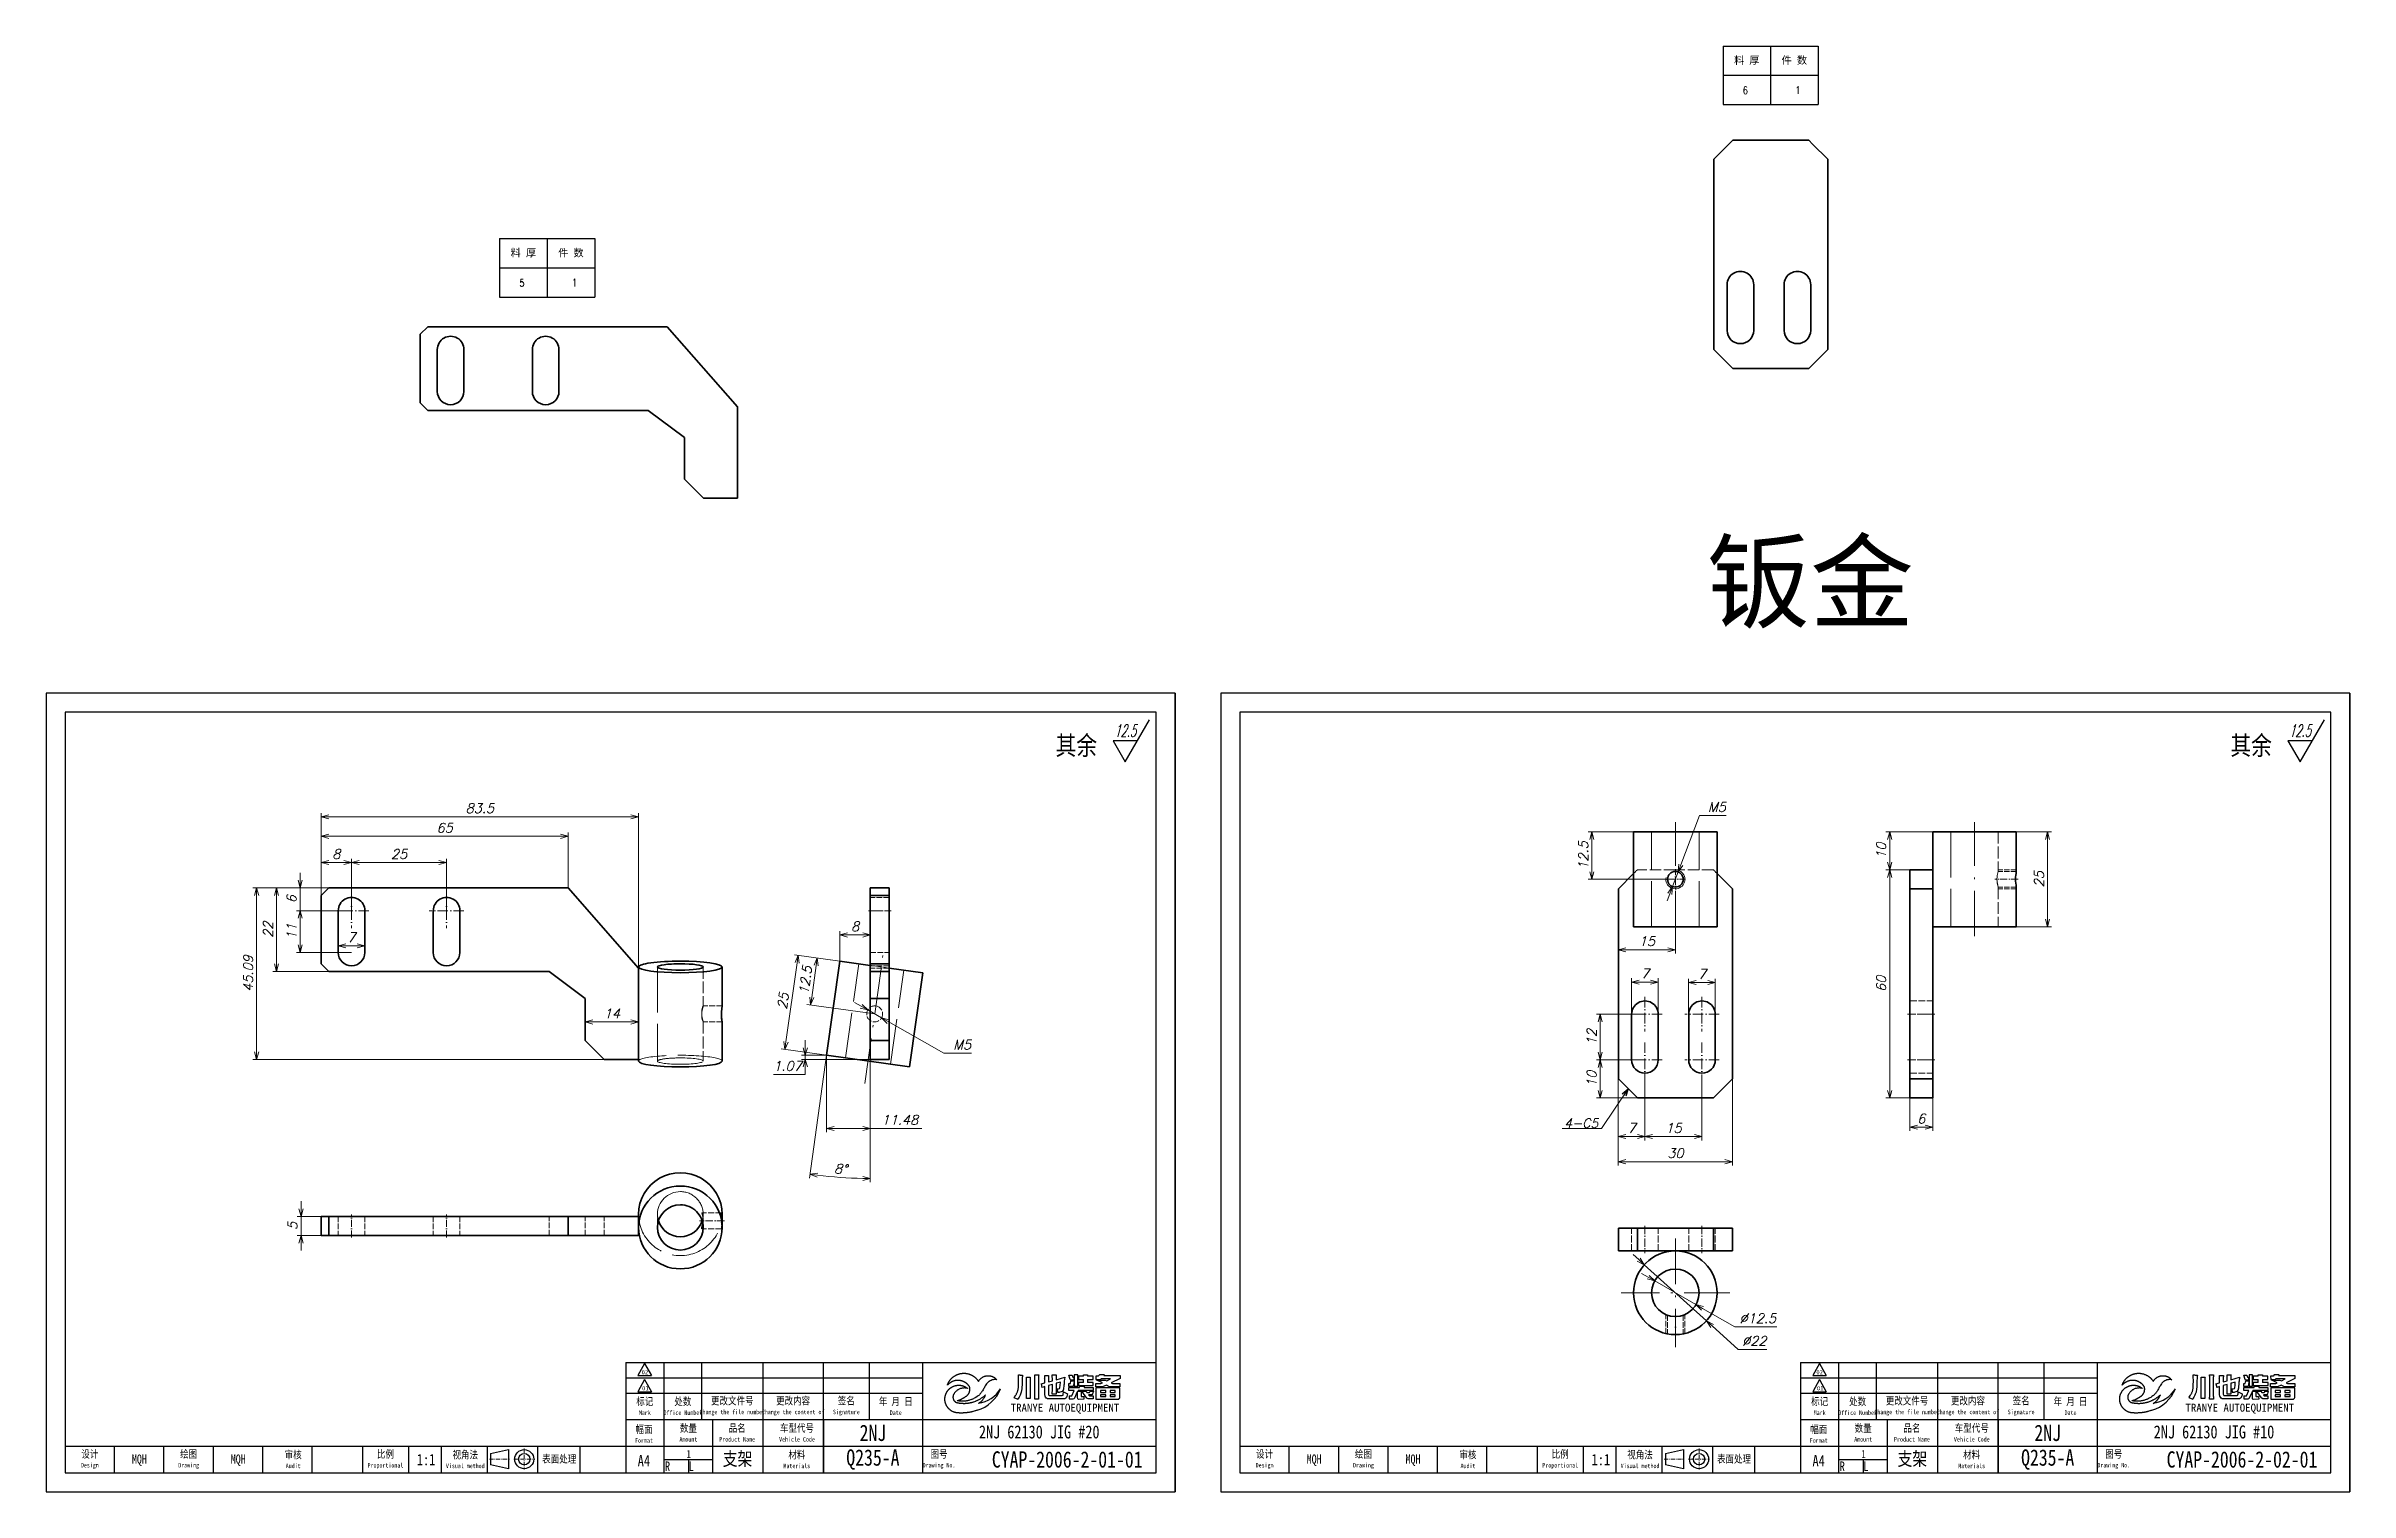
# Model space of a CAD drawing. Header units: inches. Extents: x -6764 to -5139, y 992 to 1720.
# Drawn here: x -6764 to -6158, y 992 to 1372 of the extents above; entities that cross this region are included whole.
import ezdxf
from ezdxf.enums import TextEntityAlignment as Align

# ---------------------------------------------------------------- set-up
doc = ezdxf.new("R2010")
doc.units = ezdxf.units.IN
doc.header["$MEASUREMENT"] = 0
doc.linetypes.add('DASHDOT', pattern=[18.5, 12, -3, 0.5, -3])
doc.linetypes.add('DASHED', pattern=[15, 12, -3])
doc.layers.add('Dim', color=3, linetype='Continuous')
doc.layers.add('Title Block', color=7, linetype='Continuous')
for name, color, linetype, lineweight in [('标注线', 3, 'Continuous', 25), ('细实线', 4, 'Continuous', 25), ('细点划线', 1, 'DASHDOT', 20)]:
    doc.layers.add(name, color=color, linetype=linetype, lineweight=lineweight)
doc.styles.add('DIM', font='romans.shx', dxfattribs={"width": 0.8, "oblique": 20, "bigfont": 'bigfont.shx'})
doc.styles.add('DIM_FONT', font='romans.shx', dxfattribs={"oblique": 15})
doc.styles.add('仿宋体', font='FSGB2312.ttf', dxfattribs={"width": 0.8, "height": 3.5})
doc.styles.add('宋体', font='', dxfattribs={"width": 0.8, "height": 5})
doc.styles.add('工程字', font='gbenor.shx', dxfattribs={"height": 5, "bigfont": 'gbcbig.shx'})
doc.styles.get('宋体').set_extended_font_data('SimSun')
doc.dimstyles.new('KK2.5', dxfattribs={"dimtxt": 2.5, "dimasz": 2, "dimexe": 1, "dimexo": 0, "dimgap": 1, "dimtad": 1, "dimtoh": 1, "dimdsep": 46, "dimtxsty": 'DIM_FONT', "dimblk": 'OPEN30', "dimcen": 0, "dimclrd": 3, "dimclre": 3, "dimclrt": 3, "dimazin": 2, "dimtfac": 1, "dimtmove": 0, "dimatfit": 3, "dimldrblk": 'OPEN30', "dimfxl": 0, "dimtolj": 1, "dimlwd": 20, "dimlwe": 20, "dimarcsym": 0})

msp = doc.modelspace()

# ---------------------------------------------------------------- texts
at = {"color": 1, "insert": (-6327.716, 1241.467), "char_height": 20, "width": 77.55239, "attachment_point": 1}
msp.add_mtext('{\\fMicrosoft YaHei|b0|i0|c134|p34;钣金}', dxfattribs=at)
at = {"layer": '标注线', "color": 2, "insert": (-6365.148, 1090.334), "char_height": 2.4, "width": 1.12127, "attachment_point": 1, "style": 'DIM_FONT'}
msp.add_mtext('4-C5', dxfattribs=at)
at = {"layer": '细实线', "attachment_point": 5}
for s, insert, char_height, width, style in [('2NJ', (-6546.991, 1007.68), 4.2857, 26, '宋体'), ('{\\fSimSun|b1|i0|c134|p2;\\W0.8;2NJ 62130 JIG #20}', (-6503.241, 1007.93), 3.42857, 61.5, '工程字'), ('2NJ', (-6237.965, 1007.68), 4.2857, 26, '宋体'), ('{\\fSimSun|b1|i0|c134|p2;\\W0.8;2NJ 62130 JIG #10}', (-6194.215, 1007.93), 3.42857, 61.5, '工程字'), ('MQH', (-6739.948, 1000.514), 2.4, 14.4, '宋体'), ('MQH', (-6713.948, 1000.514), 2.4, 14.4, '宋体'), ('{\\fSimSun|b0|i0|c134|p2;\\W0.8;1}', (-6595.439, 1002.131), 2.14286, 7.92606, '工程字'), ('{\\fSimSun|b0|i0|c134|p2;\\W0.8;支架}', (-6582.596, 1000.68), 3.57143, 13.2101, '工程字'), ('Q235-A', (-6546.991, 1000.68), 4.2857, 26, '宋体'), ('CYAP-2006-2-01-01', (-6495.883, 1000.68), 4.28571, 46.7834, '宋体'), ('MQH', (-6430.922, 1000.514), 2.4, 14.4, '宋体'), ('MQH', (-6404.922, 1000.514), 2.4, 14.4, '宋体'), ('{\\fSimSun|b0|i0|c134|p2;\\W0.8;1}', (-6286.412, 1002.131), 2.14286, 7.92606, '工程字'), ('{\\fSimSun|b0|i0|c134|p2;\\W0.8;支架}', (-6273.57, 1000.68), 3.57143, 13.2101, '工程字'), ('Q235-A', (-6237.965, 1000.68), 4.2857, 26, '宋体'), ('CYAP-2006-2-02-01', (-6186.856, 1000.68), 4.28571, 46.7834, '宋体')]:
    msp.add_mtext(s, dxfattribs=dict(at, insert=insert, char_height=char_height, width=width, style=style))

# ---------------------------------------------------------------- blocks, each defined once
blk = doc.blocks.new('BZ-MQH')
for p, q in [((-213949.02, 20874.59), (-214275.72, 20874.59)), ((-214275.72, 20874.59), (-214275.72, 20643.59)), ((-213949.02, 20643.59), (-213949.02, 20874.59)), ((-213949.02, 20874.59), (-213949.02, 20643.59)), ((-213954.52, 20869.09), (-214270.22, 20869.09)), ((-214270.22, 20869.09), (-214270.22, 20649.09)), ((-213954.52, 20649.09), (-213954.52, 20869.09)), ((-214107.97, 20680.99), (-214107.97, 20664.49)), ((-214102.53, 20680.75), (-214104.48, 20677.22)), ((-214102.53, 20680.75), (-214100.59, 20677.22)), ((-214104.48, 20677.22), (-214100.59, 20677.22)), ((-214102.53, 20676.07), (-214104.48, 20672.55)), ((-214104.48, 20672.55), (-214100.59, 20672.55)), ((-214102.53, 20676.07), (-214100.59, 20672.55)), ((-214107.97, 20664.49), (-214107.97, 20649.09)), ((-214270.22, 20656.79), (-214107.97, 20656.79)), ((-214255.92, 20649.09), (-214255.92, 20656.79)), ((-214241.62, 20649.09), (-214241.62, 20656.79)), ((-214227.32, 20649.09), (-214227.32, 20656.79)), ((-214213.02, 20649.09), (-214213.02, 20656.79)), ((-214198.72, 20649.09), (-214198.72, 20656.79)), ((-214170.76, 20649.09), (-214170.76, 20656.79)), ((-214161.32, 20649.09), (-214161.32, 20656.79)), ((-214148, 20649.09), (-214148, 20656.79)), ((-214121.3, 20656.79), (-214121.3, 20649.09)), ((-214270.22, 20649.09), (-213954.52, 20649.09)), ((-214275.72, 20643.59), (-213949.02, 20643.59))]:
    blk.add_line(p, q)
at = {"color": 3}
for p, q in [((-213994.88, 20672.03), (-213994.79, 20672.2)), ((-213994.79, 20672.2), (-213994.72, 20672.37)), ((-213994.72, 20672.37), (-213994.65, 20672.56)), ((-213994.65, 20672.56), (-213994.62, 20672.65)), ((-213994.62, 20672.65), (-213994.56, 20672.86)), ((-213994.56, 20672.86), (-213994.52, 20672.98)), ((-213994.52, 20672.98), (-213994.49, 20673.11)), ((-213994.49, 20673.11), (-213994.45, 20673.28)), ((-213994.45, 20673.28), (-213994.44, 20673.33)), ((-213994.44, 20673.33), (-213994.42, 20673.48)), ((-213994.42, 20673.48), (-213994.39, 20673.68)), ((-213994.39, 20673.68), (-213994.36, 20673.97)), ((-213994.37, 20677.45), (-213993.97, 20677.42)), ((-213994.35, 20677.06), (-213994.37, 20677.45)), ((-213994.36, 20673.97), (-213994.35, 20674.27)), ((-213994.34, 20676.54), (-213994.35, 20677.06)), ((-213994.35, 20674.27), (-213994.34, 20674.69)), ((-213994.33, 20676.02), (-213994.34, 20676.54)), ((-213994.34, 20674.69), (-213994.33, 20675.53)), ((-213994.33, 20675.62), (-213994.33, 20676.02)), ((-213994.33, 20675.53), (-213994.33, 20675.62)), ((-213993.97, 20677.42), (-213993.84, 20677.4)), ((-213993.84, 20677.4), (-213993.76, 20677.39)), ((-213993.76, 20677.39), (-213993.74, 20677.39)), ((-213993.55, 20672.47), (-213993.76, 20671.82)), ((-213993.74, 20677.39), (-213993.69, 20677.38)), ((-213993.69, 20677.38), (-213993.58, 20677.38)), ((-213993.58, 20677.38), (-213993.48, 20677.37)), ((-213993.38, 20673.42), (-213993.55, 20672.47)), ((-213993.48, 20677.37), (-213993.42, 20677.37)), ((-213993.42, 20677.37), (-213993.17, 20677.37)), ((-213993.34, 20673.91), (-213993.38, 20673.42)), ((-213993.31, 20674.57), (-213993.34, 20673.91)), ((-213993.3, 20674.79), (-213993.31, 20674.57)), ((-213993.29, 20675.65), (-213993.3, 20674.79)), ((-213993.28, 20675.87), (-213993.29, 20675.65)), ((-213993.27, 20676.31), (-213993.28, 20675.87)), ((-213993.25, 20676.68), (-213993.27, 20676.31)), ((-213993.22, 20676.96), (-213993.25, 20676.68)), ((-213993.17, 20677.37), (-213993.22, 20676.96)), ((-213992.06, 20676.78), (-213990.94, 20676.78)), ((-213990.98, 20676.05), (-213990.99, 20676)), ((-213990.99, 20676), (-213990.99, 20675.95)), ((-213990.99, 20675.97), (-213990.99, 20675.9)), ((-213990.99, 20675.95), (-213990.99, 20675.89)), ((-213990.99, 20675.9), (-213990.99, 20675.84)), ((-213990.99, 20675.89), (-213990.99, 20675.84)), ((-213990.99, 20675.84), (-213990.99, 20675.8)), ((-213990.99, 20675.84), (-213990.99, 20675.77)), ((-213990.99, 20675.8), (-213990.99, 20675.76)), ((-213990.99, 20675.77), (-213990.99, 20675.74)), ((-213990.99, 20675.76), (-213990.99, 20675.69)), ((-213990.99, 20675.76), (-213990.99, 20675.7)), ((-213990.99, 20675.74), (-213990.99, 20675.71)), ((-213990.99, 20675.71), (-213990.99, 20675.68)), ((-213990.99, 20675.7), (-213990.99, 20675.65)), ((-213990.99, 20675.69), (-213990.99, 20675.64)), ((-213990.99, 20675.68), (-213990.99, 20675.66)), ((-213990.99, 20675.66), (-213990.99, 20675.62)), ((-213990.99, 20675.62), (-213990.99, 20675.6)), ((-213990.99, 20675.6), (-213990.99, 20675.58)), ((-213990.99, 20675.58), (-213990.99, 20675.54)), ((-213990.99, 20675.54), (-213990.99, 20675.52)), ((-213990.99, 20675.52), (-213990.99, 20675.49)), ((-213990.99, 20675.49), (-213990.99, 20675.46)), ((-213990.99, 20675.46), (-213990.99, 20675.44)), ((-213990.99, 20675.44), (-213990.99, 20675.42)), ((-213990.99, 20675.42), (-213990.99, 20675.4)), ((-213990.99, 20675.4), (-213990.99, 20675.38)), ((-213990.99, 20675.38), (-213990.99, 20675.36)), ((-213990.99, 20675.36), (-213990.99, 20675.33)), ((-213990.99, 20675.33), (-213990.99, 20675.3)), ((-213990.99, 20675.3), (-213990.99, 20675.28)), ((-213990.99, 20675.28), (-213990.99, 20675.25)), ((-213990.99, 20675.25), (-213990.99, 20675.21)), ((-213990.99, 20675.21), (-213990.99, 20675.18)), ((-213990.99, 20675.18), (-213990.99, 20675.16)), ((-213990.99, 20675.16), (-213990.99, 20675.13)), ((-213990.99, 20675.13), (-213990.99, 20675.1)), ((-213990.99, 20675.1), (-213990.99, 20675.08)), ((-213990.99, 20675.08), (-213990.99, 20675.04)), ((-213990.99, 20675.04), (-213990.99, 20675)), ((-213990.99, 20675), (-213990.99, 20674.96)), ((-213990.99, 20674.96), (-213990.99, 20674.93)), ((-213990.99, 20674.93), (-213990.99, 20674.89)), ((-213990.99, 20674.89), (-213990.99, 20674.85)), ((-213990.99, 20674.85), (-213990.99, 20674.81)), ((-213990.99, 20674.81), (-213990.99, 20674.74)), ((-213990.99, 20674.74), (-213990.99, 20674.64)), ((-213990.99, 20674.64), (-213990.99, 20674.56)), ((-213990.99, 20674.56), (-213990.99, 20674.47)), ((-213990.99, 20674.47), (-213990.99, 20674.37)), ((-213990.99, 20674.37), (-213990.99, 20674.29)), ((-213990.99, 20674.29), (-213990.99, 20674.19)), ((-213990.99, 20674.19), (-213990.99, 20674.12)), ((-213990.99, 20674.12), (-213990.99, 20674.07)), ((-213990.99, 20674.07), (-213990.99, 20674.02)), ((-213990.99, 20674.02), (-213990.99, 20673.96)), ((-213990.99, 20673.96), (-213990.99, 20673.9)), ((-213990.99, 20673.9), (-213990.99, 20673.84)), ((-213990.99, 20673.84), (-213990.99, 20673.8)), ((-213990.97, 20676.36), (-213990.98, 20676.29)), ((-213990.98, 20676.29), (-213990.98, 20676.24)), ((-213990.98, 20676.24), (-213990.98, 20676.17)), ((-213990.98, 20676.17), (-213990.98, 20676.1)), ((-213990.98, 20676.1), (-213990.98, 20676.05)), ((-213990.96, 20676.49), (-213990.97, 20676.45)), ((-213990.97, 20676.45), (-213990.97, 20676.43)), ((-213990.97, 20676.43), (-213990.97, 20676.36)), ((-213990.94, 20676.78), (-213990.96, 20676.57)), ((-213990.96, 20676.57), (-213990.96, 20676.57)), ((-213990.96, 20676.57), (-213990.96, 20676.56)), ((-213990.96, 20676.56), (-213990.96, 20676.56)), ((-213990.96, 20676.56), (-213990.96, 20676.55)), ((-213990.96, 20676.55), (-213990.96, 20676.54)), ((-213990.96, 20676.54), (-213990.96, 20676.51)), ((-213990.96, 20676.51), (-213990.96, 20676.49)), ((-213989.64, 20677.44), (-213988.51, 20677.44)), ((-213989.62, 20677.23), (-213989.64, 20677.44)), ((-213989.62, 20677.19), (-213989.62, 20677.23)), ((-213989.61, 20677.07), (-213989.62, 20677.19)), ((-213989.6, 20676.97), (-213989.61, 20677.07)), ((-213989.6, 20676.93), (-213989.6, 20676.97)), ((-213989.6, 20676.91), (-213989.6, 20676.93)), ((-213989.6, 20676.89), (-213989.6, 20676.91)), ((-213989.6, 20676.91), (-213989.6, 20676.91)), ((-213989.6, 20676.86), (-213989.6, 20676.89)), ((-213989.6, 20676.76), (-213989.6, 20676.86)), ((-213989.59, 20676.59), (-213989.6, 20676.76)), ((-213989.59, 20676.03), (-213989.59, 20676.59)), ((-213989.59, 20674.47), (-213989.59, 20676.47)), ((-213989.59, 20672.63), (-213989.59, 20674.47)), ((-213989.59, 20671.71), (-213989.59, 20672.63)), ((-213988.55, 20676.51), (-213988.56, 20676.5)), ((-213988.56, 20676.5), (-213988.56, 20676.5)), ((-213988.56, 20676.5), (-213988.56, 20676.49)), ((-213988.56, 20676.49), (-213988.56, 20676.48)), ((-213988.56, 20676.48), (-213988.56, 20676.48)), ((-213988.56, 20676.48), (-213988.56, 20676.48)), ((-213988.56, 20676.48), (-213988.56, 20676.47)), ((-213988.56, 20676.47), (-213988.56, 20676.47)), ((-213988.56, 20676.47), (-213988.56, 20676.47)), ((-213988.56, 20676.47), (-213988.56, 20676.46)), ((-213988.56, 20676.46), (-213988.56, 20676.46)), ((-213988.56, 20676.46), (-213988.56, 20676.46)), ((-213988.56, 20676.46), (-213988.56, 20676.45)), ((-213988.56, 20676.45), (-213988.56, 20676.45)), ((-213988.56, 20676.45), (-213988.56, 20676.45)), ((-213988.56, 20676.45), (-213988.56, 20676.45)), ((-213988.56, 20676.45), (-213988.56, 20676.45)), ((-213988.56, 20676.45), (-213988.56, 20676.45)), ((-213988.56, 20676.45), (-213988.56, 20676.44)), ((-213988.56, 20676.44), (-213988.56, 20676.44)), ((-213988.56, 20676.44), (-213988.56, 20676.44)), ((-213988.56, 20676.44), (-213988.56, 20676.44)), ((-213988.56, 20676.44), (-213988.56, 20676.44)), ((-213988.56, 20676.44), (-213988.56, 20676.44)), ((-213988.56, 20676.44), (-213988.56, 20676.44)), ((-213988.56, 20676.44), (-213988.56, 20676.44)), ((-213988.56, 20676.44), (-213988.56, 20676.44)), ((-213988.56, 20676.44), (-213988.56, 20676.44)), ((-213988.56, 20676.44), (-213988.56, 20676.43)), ((-213988.56, 20676.43), (-213988.56, 20676.43)), ((-213988.56, 20676.43), (-213988.56, 20676.43)), ((-213988.56, 20676.43), (-213988.56, 20676.43)), ((-213988.56, 20676.43), (-213988.56, 20676.43)), ((-213988.56, 20676.43), (-213988.56, 20676.43)), ((-213988.56, 20676.43), (-213988.56, 20676.43)), ((-213988.56, 20676.43), (-213988.56, 20676.42)), ((-213988.56, 20676.42), (-213988.56, 20676.42)), ((-213988.56, 20676.42), (-213988.56, 20676.42)), ((-213988.56, 20676.42), (-213988.56, 20676.42)), ((-213988.56, 20676.42), (-213988.56, 20676.42)), ((-213988.56, 20676.42), (-213988.56, 20676.42)), ((-213988.56, 20676.42), (-213988.56, 20676.42)), ((-213988.56, 20676.42), (-213988.55, 20675.3)), ((-213988.55, 20675.3), (-213988.56, 20674.67)), ((-213988.56, 20674.67), (-213988.55, 20672.27)), ((-213988.54, 20676.83), (-213988.55, 20676.8)), ((-213988.55, 20676.8), (-213988.55, 20676.77)), ((-213988.55, 20676.77), (-213988.55, 20676.74)), ((-213988.55, 20676.74), (-213988.55, 20676.72)), ((-213988.55, 20676.72), (-213988.55, 20676.69)), ((-213988.55, 20676.69), (-213988.55, 20676.67)), ((-213988.55, 20676.67), (-213988.55, 20676.65)), ((-213988.55, 20676.65), (-213988.55, 20676.63)), ((-213988.55, 20676.63), (-213988.55, 20676.62)), ((-213988.55, 20676.62), (-213988.55, 20676.6)), ((-213988.55, 20676.6), (-213988.55, 20676.59)), ((-213988.55, 20676.59), (-213988.55, 20676.58)), ((-213988.55, 20676.58), (-213988.55, 20676.56)), ((-213988.55, 20676.56), (-213988.55, 20676.55)), ((-213988.55, 20676.55), (-213988.55, 20676.55)), ((-213988.55, 20676.55), (-213988.55, 20676.53)), ((-213988.55, 20676.53), (-213988.55, 20676.52)), ((-213988.55, 20676.52), (-213988.55, 20676.51)), ((-213988.55, 20672.27), (-213988.55, 20671.54)), ((-213988.53, 20677.03), (-213988.54, 20676.99)), ((-213988.54, 20676.99), (-213988.54, 20676.96)), ((-213988.54, 20676.96), (-213988.54, 20676.92)), ((-213988.54, 20676.92), (-213988.54, 20676.89)), ((-213988.54, 20676.89), (-213988.54, 20676.86)), ((-213988.54, 20676.86), (-213988.54, 20676.83)), ((-213988.51, 20677.44), (-213988.53, 20677.21)), ((-213988.53, 20677.21), (-213988.53, 20677.2)), ((-213988.53, 20677.2), (-213988.53, 20677.16)), ((-213988.53, 20677.16), (-213988.53, 20677.12)), ((-213988.53, 20677.12), (-213988.53, 20677.07)), ((-213988.53, 20677.07), (-213988.53, 20677.03)), ((-213987.82, 20674.84), (-213987.56, 20673.81)), ((-213987.01, 20676.51), (-213987.01, 20676.5)), ((-213986.75, 20677.23), (-213985.64, 20677.23)), ((-213985.66, 20676.71), (-213985.68, 20675.91)), ((-213985.68, 20675.91), (-213985.68, 20675.41)), ((-213985.68, 20675.41), (-213984.54, 20675.72)), ((-213985.68, 20675.41), (-213985.68, 20675.41)), ((-213985.65, 20676.97), (-213985.66, 20676.71)), ((-213985.64, 20677.23), (-213985.65, 20677.03)), ((-213985.65, 20677.03), (-213985.65, 20677.03)), ((-213985.65, 20677.03), (-213985.65, 20677.02)), ((-213985.65, 20677.02), (-213985.65, 20677.02)), ((-213985.65, 20677.02), (-213985.65, 20677.02)), ((-213985.65, 20677.02), (-213985.65, 20677.02)), ((-213985.65, 20677.02), (-213985.65, 20677.02)), ((-213985.65, 20677.02), (-213985.65, 20677.02)), ((-213985.65, 20677.02), (-213985.65, 20677.02)), ((-213985.65, 20677.02), (-213985.65, 20677.01)), ((-213985.65, 20677.01), (-213985.65, 20677)), ((-213985.65, 20677), (-213985.65, 20676.99)), ((-213985.65, 20676.99), (-213985.65, 20676.97)), ((-213984.57, 20677.2), (-213984.58, 20677.45)), ((-213984.58, 20677.45), (-213983.43, 20677.45)), ((-213984.57, 20677.11), (-213984.57, 20677.2)), ((-213984.56, 20676.87), (-213984.57, 20677.11)), ((-213984.55, 20676.35), (-213984.56, 20676.87)), ((-213984.54, 20676.05), (-213984.55, 20676.35)), ((-213984.54, 20675.72), (-213984.54, 20676.05)), ((-213983.46, 20676.97), (-213983.47, 20676.5)), ((-213983.47, 20676.03), (-213980.98, 20676.75)), ((-213983.47, 20676.5), (-213983.47, 20676.19)), ((-213983.47, 20676.19), (-213983.47, 20676.03)), ((-213983.45, 20677.17), (-213983.46, 20676.97)), ((-213983.44, 20677.23), (-213983.45, 20677.21)), ((-213983.45, 20677.21), (-213983.45, 20677.17)), ((-213983.43, 20677.45), (-213983.44, 20677.24)), ((-213983.44, 20677.24), (-213983.44, 20677.24)), ((-213983.44, 20677.24), (-213983.44, 20677.23)), ((-213983.44, 20677.23), (-213983.44, 20677.23)), ((-213983.27, 20673.43), (-213982.97, 20672.3)), ((-213982.87, 20672.32), (-213982.97, 20672.3)), ((-213982.82, 20672.32), (-213982.87, 20672.32)), ((-213982.76, 20672.34), (-213982.82, 20672.32)), ((-213982.56, 20672.38), (-213982.76, 20672.34)), ((-213982.37, 20672.42), (-213982.56, 20672.38)), ((-213982.01, 20672.52), (-213982.37, 20672.42)), ((-213981.75, 20672.65), (-213982.01, 20672.52)), ((-213981.63, 20672.73), (-213981.75, 20672.65)), ((-213981.41, 20673.05), (-213981.63, 20672.73)), ((-213981.39, 20673.13), (-213981.41, 20673.05)), ((-213981.38, 20673.17), (-213981.39, 20673.13)), ((-213981.36, 20673.25), (-213981.38, 20673.17)), ((-213981.33, 20673.4), (-213981.36, 20673.25)), ((-213981.31, 20673.47), (-213981.33, 20673.4)), ((-213981.32, 20672.55), (-213980.17, 20671.94)), ((-213981.3, 20673.5), (-213981.31, 20673.47)), ((-213981.29, 20673.57), (-213981.3, 20673.5)), ((-213981.24, 20674.13), (-213981.29, 20673.64)), ((-213981.29, 20673.64), (-213981.29, 20673.57)), ((-213981.23, 20674.26), (-213981.24, 20674.13)), ((-213981.22, 20674.29), (-213981.23, 20674.26)), ((-213981.2, 20674.51), (-213981.22, 20674.32)), ((-213981.22, 20674.32), (-213981.22, 20674.29)), ((-213981.18, 20674.75), (-213981.2, 20674.51)), ((-213981.16, 20675), (-213981.18, 20674.75)), ((-213981.13, 20675.36), (-213981.16, 20675)), ((-213981.11, 20675.65), (-213981.13, 20675.36)), ((-213980.98, 20676.75), (-213981.11, 20675.65)), ((-213995.66, 20670.94), (-213995.57, 20671.04)), ((-213995.66, 20670.94), (-213994.52, 20670.43)), ((-213995.57, 20671.04), (-213995.35, 20671.28)), ((-213995.35, 20671.28), (-213995.17, 20671.53)), ((-213995.17, 20671.53), (-213995.15, 20671.56)), ((-213995.15, 20671.56), (-213995.03, 20671.75)), ((-213995.03, 20671.75), (-213994.97, 20671.84)), ((-213994.97, 20671.84), (-213994.88, 20672.03)), ((-213994.37, 20670.66), (-213994.52, 20670.43)), ((-213994.16, 20671.02), (-213994.37, 20670.66)), ((-213993.88, 20671.56), (-213994.16, 20671.02)), ((-213993.76, 20671.82), (-213993.88, 20671.56)), ((-213989.64, 20670.42), (-213989.62, 20670.62)), ((-213988.52, 20670.42), (-213989.64, 20670.42)), ((-213989.62, 20670.76), (-213989.61, 20670.83)), ((-213989.62, 20670.69), (-213989.62, 20670.76)), ((-213989.62, 20670.67), (-213989.62, 20670.69)), ((-213989.62, 20670.62), (-213989.62, 20670.67)), ((-213989.61, 20670.91), (-213989.6, 20671.17)), ((-213989.61, 20670.83), (-213989.61, 20670.91)), ((-213989.6, 20671.17), (-213989.59, 20671.71)), ((-213988.55, 20671.77), (-213988.56, 20671.65)), ((-213988.56, 20671.65), (-213988.55, 20671.38)), ((-213988.55, 20671.38), (-213988.54, 20671.14)), ((-213988.54, 20671.14), (-213988.53, 20670.89)), ((-213988.53, 20670.89), (-213988.53, 20670.77)), ((-213988.53, 20670.77), (-213988.53, 20670.7)), ((-213988.53, 20670.7), (-213988.52, 20670.63)), ((-213988.52, 20670.63), (-213988.52, 20670.42))]:
    blk.add_line(p, q, dxfattribs=at)
for points in [[(-213992.02, 20674.43), (-213992.02, 20674.49), (-213992.02, 20674.61), (-213992.02, 20674.69), (-213992.02, 20674.78), (-213992.02, 20674.9), (-213992.02, 20675), (-213992.02, 20675.11), (-213992.02, 20675.26), (-213992.02, 20675.4), (-213992.02, 20675.55), (-213992.03, 20675.68), (-213992.03, 20675.82), (-213992.03, 20675.95), (-213992.03, 20676.06), (-213992.04, 20676.18), (-213992.04, 20676.32), (-213992.05, 20676.43), (-213992.06, 20676.56), (-213992.06, 20676.78)], [(-213990.99, 20673.8), (-213990.99, 20673.59), (-213990.99, 20673.49), (-213990.98, 20672.6), (-213990.99, 20672.06), (-213990.98, 20671.91), (-213990.99, 20671.59), (-213990.97, 20671.26), (-213990.97, 20671.09), (-213990.96, 20670.93), (-213990.96, 20670.86), (-213990.96, 20670.61), (-213992.06, 20670.61), (-213992.05, 20670.98), (-213992.05, 20671.02), (-213992.04, 20671.17), (-213992.04, 20671.29), (-213992.03, 20671.46), (-213992.03, 20671.61), (-213992.03, 20671.81), (-213992.03, 20672.06), (-213992.02, 20672.43), (-213992.03, 20672.8), (-213992.02, 20673.03), (-213992.02, 20673.2), (-213992.02, 20673.3), (-213992.02, 20673.4), (-213992.02, 20673.52), (-213992.02, 20673.61), (-213992.02, 20673.72), (-213992.02, 20673.81), (-213992.02, 20673.91), (-213992.02, 20673.96), (-213992.02, 20674.04), (-213992.02, 20674.12), (-213992.02, 20674.19), (-213992.02, 20674.26), (-213992.02, 20674.36), (-213992.02, 20674.44), (-213992.02, 20674.51)], [(-213987.82, 20674.84), (-213986.72, 20675.14), (-213986.72, 20675.79), (-213986.74, 20676.75), (-213986.75, 20677.23)], [(-213980.17, 20671.94), (-213980.24, 20671.6), (-213980.36, 20671.19), (-213980.47, 20670.93), (-213980.49, 20670.88), (-213980.62, 20670.72), (-213980.69, 20670.68), (-213980.93, 20670.56), (-213980.99, 20670.55), (-213981.04, 20670.54), (-213981.35, 20670.49), (-213981.38, 20670.49), (-213981.62, 20670.48), (-213985.56, 20670.48), (-213985.94, 20670.53), (-213985.98, 20670.55), (-213986.28, 20670.69), (-213986.3, 20670.72), (-213986.52, 20670.96), (-213986.66, 20671.31), (-213986.72, 20671.73), (-213986.72, 20674.08), (-213987.24, 20673.92), (-213987.56, 20673.81)], [(-213983.47, 20673.4), (-213983.47, 20673.26), (-213983.47, 20672.94), (-213983.46, 20672.58), (-213983.45, 20672.23), (-213983.44, 20671.85), (-213984.58, 20671.85), (-213984.57, 20672.05), (-213984.57, 20672.05), (-213984.57, 20672.05), (-213984.57, 20672.08), (-213984.57, 20672.26), (-213984.55, 20672.93), (-213984.55, 20673.44), (-213984.54, 20674.7), (-213985.68, 20674.39), (-213985.68, 20671.93), (-213985.68, 20671.89), (-213985.63, 20671.65), (-213985.51, 20671.52), (-213985.27, 20671.45), (-213981.69, 20671.45), (-213981.45, 20671.53), (-213981.45, 20671.53), (-213981.41, 20671.71), (-213981.38, 20671.99), (-213981.34, 20672.34), (-213981.32, 20672.55)], [(-213983.27, 20673.43), (-213983.25, 20673.43), (-213983.25, 20673.43), (-213983.25, 20673.43), (-213983.25, 20673.43), (-213983.25, 20673.43), (-213983.25, 20673.43), (-213983.25, 20673.43), (-213983.25, 20673.43), (-213983.24, 20673.43), (-213983.22, 20673.43), (-213983.16, 20673.43), (-213982.98, 20673.44), (-213982.76, 20673.44), (-213982.47, 20673.48), (-213982.44, 20673.49), (-213982.35, 20673.67), (-213982.27, 20674.51), (-213982.21, 20675.21), (-213982.2, 20675.35), (-213982.24, 20675.34), (-213982.58, 20675.24), (-213983.31, 20675.05), (-213983.48, 20675), (-213983.47, 20674.04), (-213983.47, 20673.4)]]:
    blk.add_lwpolyline(points, dxfattribs=at)
for centre, radius, start, end in [((-214009.39, 20677.36), 10.61, 286.76921, 338.33335), ((-214009.39, 20677.36), 10.61, 286.76921, 338.33335), ((-214007.18, 20678.07), 8.94, 277.97855, 328.84433), ((-214008.42, 20673.41), 4.88, 300.64338, 338.83959)]:
    blk.add_arc(centre, radius, start, end, dxfattribs=at)
for points, knots in [([(-214006.33, 20667.2), (-214006.43, 20667.17), (-214006.63, 20667.1), (-214007.02, 20666.98), (-214007.34, 20666.88), (-214007.73, 20666.78), (-214007.96, 20666.73), (-214008.19, 20666.68), (-214008.49, 20666.62), (-214008.73, 20666.58), (-214009.04, 20666.54), (-214009.37, 20666.49), (-214009.62, 20666.47), (-214009.96, 20666.44), (-214010.18, 20666.43), (-214010.45, 20666.41), (-214010.65, 20666.41), (-214010.81, 20666.41), (-214010.99, 20666.4), (-214011.18, 20666.41), (-214011.39, 20666.41), (-214011.66, 20666.43), (-214011.92, 20666.44), (-214012.16, 20666.46), (-214012.4, 20666.5), (-214012.56, 20666.53), (-214012.79, 20666.59), (-214012.97, 20666.66), (-214013.19, 20666.74), (-214013.39, 20666.83), (-214013.63, 20666.96), (-214013.82, 20667.07), (-214013.99, 20667.19), (-214014.17, 20667.33), (-214014.34, 20667.47), (-214014.49, 20667.62), (-214014.63, 20667.77), (-214014.77, 20667.93), (-214014.89, 20668.09), (-214015, 20668.26), (-214015.11, 20668.43), (-214015.2, 20668.6), (-214015.29, 20668.78), (-214015.36, 20668.94), (-214015.42, 20669.1), (-214015.47, 20669.24), (-214015.51, 20669.4), (-214015.55, 20669.55), (-214015.58, 20669.7), (-214015.61, 20669.87), (-214015.63, 20670.05), (-214015.64, 20670.24), (-214015.65, 20670.45), (-214015.64, 20670.63), (-214015.63, 20670.8), (-214015.61, 20670.98), (-214015.58, 20671.16), (-214015.54, 20671.36), (-214015.5, 20671.52), (-214015.42, 20671.76), (-214015.37, 20671.91), (-214015.3, 20672.07), (-214015.23, 20672.22), (-214015.16, 20672.36), (-214015.08, 20672.49), (-214015.02, 20672.6), (-214014.94, 20672.72), (-214014.83, 20672.86), (-214014.72, 20673), (-214014.62, 20673.12), (-214014.51, 20673.24), (-214014.4, 20673.34), (-214014.24, 20673.49), (-214014.08, 20673.62), (-214013.92, 20673.73), (-214013.82, 20673.8), (-214013.68, 20673.89), (-214013.5, 20673.99), (-214013.32, 20674.08), (-214013.13, 20674.16), (-214012.96, 20674.23), (-214012.84, 20674.27), (-214012.69, 20674.31), (-214012.53, 20674.35), (-214012.33, 20674.39), (-214012.12, 20674.42), (-214011.94, 20674.44), (-214011.74, 20674.45), (-214011.54, 20674.45), (-214011.29, 20674.44), (-214011.06, 20674.41), (-214010.88, 20674.38), (-214010.72, 20674.34), (-214010.57, 20674.32), (-214010.42, 20674.26), (-214010.29, 20674.22), (-214010.19, 20674.18), (-214010.03, 20674.12), (-214009.89, 20674.05), (-214009.77, 20673.99), (-214009.68, 20673.94), (-214009.59, 20673.89), (-214009.5, 20673.83), (-214009.41, 20673.78), (-214009.36, 20673.74), (-214009.31, 20673.71), (-214009.24, 20673.66), (-214009.19, 20673.62), (-214009.13, 20673.57), (-214009.08, 20673.53)], [3929.911695, 3929.911695, 3929.911695, 3929.911695, 3965.251997, 3996.025764, 4058.21001, 4087.996669, 4121.686025, 4149.818504, 4175.482741, 4208.339946, 4237.982306, 4264.01656, 4319.444623, 4347.117583, 4367.230935, 4401.286443, 4422.148275, 4439.337667, 4456.916206, 4476.473922, 4501.380226, 4523.424149, 4564.25259, 4591.670766, 4613.252264, 4633.752188, 4649.096958, 4683.191528, 4697.821973, 4727.060159, 4751.195265, 4778.387782, 4803.115383, 4823.594778, 4848.513636, 4870.548159, 4891.695867, 4913.397241, 4936.224586, 4959.48708, 4978.72065, 5001.323686, 5024.293898, 5043.07028, 5064.845337, 5080.083432, 5094.062053, 5116.916987, 5134.306269, 5152.769457, 5170.722413, 5197.111833, 5216.244089, 5237.638277, 5259.307665, 5273.066358, 5301.889422, 5319.308373, 5340.788225, 5368.412779, 5389.401534, 5407.142622, 5425.425324, 5441.323558, 5464.1411, 5477.361688, 5489.605443, 5505.332199, 5524.482895, 5548.503439, 5562.136547, 5578.221027, 5599.034541, 5634.232695, 5647.991678, 5659.995825, 5676.705143, 5700.02574, 5724.156128, 5752.712683, 5767.372128, 5781.593717, 5796.869249, 5819.409493, 5834.197198, 5862.90451, 5882.973429, 5900.248322, 5924.810166, 5954.450141, 5980.99743, 6002.053283, 6015.501592, 6036.64637, 6052.091626, 6068.500433, 6082.270815, 6100.114686, 6122.169126, 6136.102864, 6145.558272, 6156.538419, 6167.87232, 6180.225642, 6191.873621, 6202.087501, 6212.342323, 6219.125243, 6229.65758, 6229.65758, 6229.65758, 6229.65758]), ([(-214014.94, 20674.44), (-214014.94, 20674.45), (-214014.88, 20674.58), (-214014.84, 20674.69), (-214014.77, 20674.86), (-214014.7, 20675.02), (-214014.64, 20675.15), (-214014.56, 20675.3), (-214014.47, 20675.46), (-214014.39, 20675.6), (-214014.28, 20675.76), (-214014.2, 20675.87), (-214014.14, 20675.95), (-214014.05, 20676.06), (-214013.96, 20676.17), (-214013.87, 20676.27), (-214013.76, 20676.39), (-214013.63, 20676.52), (-214013.49, 20676.65), (-214013.38, 20676.75), (-214013.25, 20676.85), (-214013.1, 20676.97), (-214012.95, 20677.07), (-214012.8, 20677.16), (-214012.63, 20677.26), (-214012.48, 20677.35), (-214012.31, 20677.43), (-214012.19, 20677.48), (-214012.02, 20677.56), (-214011.88, 20677.61), (-214011.71, 20677.67), (-214011.58, 20677.71), (-214011.4, 20677.76), (-214011.17, 20677.81), (-214010.9, 20677.86), (-214010.68, 20677.89), (-214010.47, 20677.9), (-214010.29, 20677.91), (-214010.09, 20677.91), (-214009.89, 20677.91), (-214009.71, 20677.89), (-214009.54, 20677.87), (-214009.37, 20677.85), (-214009.14, 20677.81), (-214008.89, 20677.75), (-214008.64, 20677.67), (-214008.41, 20677.59), (-214008.24, 20677.53), (-214008.01, 20677.42), (-214007.89, 20677.36), (-214007.73, 20677.28), (-214007.55, 20677.17), (-214007.43, 20677.09), (-214007.29, 20677), (-214007.14, 20676.89), (-214007.02, 20676.8), (-214006.93, 20676.72), (-214006.79, 20676.6), (-214006.68, 20676.49), (-214006.56, 20676.37), (-214006.45, 20676.25), (-214006.34, 20676.13), (-214006.23, 20675.99), (-214006.14, 20675.87), (-214006.06, 20675.76), (-214006, 20675.67), (-214005.93, 20675.56), (-214005.93, 20675.56), (-214005.93, 20675.56)], [35.108024, 35.108024, 35.108024, 35.108024, 35.218126, 35.434928, 35.67466, 35.929204, 36.105223, 36.307614, 36.510709, 36.843388, 37.03131, 37.22957, 37.407039, 37.579795, 37.765882, 37.910296, 38.165232, 38.45242, 38.604655, 38.837645, 39.053203, 39.324256, 39.499783, 39.787063, 39.990147, 40.300635, 40.425212, 40.707392, 40.898186, 41.141731, 41.308118, 41.488238, 41.739059, 42.054797, 42.436785, 42.717731, 42.963028, 43.224914, 43.493523, 43.732411, 43.940977, 44.1945, 44.407195, 44.690306, 45.195342, 45.562036, 45.777731, 46.044194, 46.361671, 46.591657, 46.776271, 47.072593, 47.27435, 47.496482, 47.747907, 47.987398, 48.154842, 48.29747, 48.578571, 48.781662, 48.991899, 49.255873, 49.432303, 49.634005, 49.806929, 49.983459, 50.101051, 50.130419, 50.130419, 50.130419, 50.130419]), ([(-214012.12, 20669.96), (-214012.04, 20669.98), (-214011.96, 20670.01), (-214011.88, 20670.03), (-214011.73, 20670.08), (-214011.62, 20670.12), (-214011.5, 20670.16), (-214011.32, 20670.23), (-214011.14, 20670.31), (-214010.95, 20670.4), (-214010.79, 20670.49), (-214010.65, 20670.56), (-214010.52, 20670.64), (-214010.38, 20670.73), (-214010.27, 20670.8), (-214010.15, 20670.88), (-214010.08, 20670.9), (-214009.96, 20670.99), (-214009.83, 20671.04), (-214009.74, 20671.11), (-214009.64, 20671.17), (-214009.53, 20671.24), (-214009.44, 20671.3), (-214009.34, 20671.38), (-214009.23, 20671.47), (-214009.16, 20671.54), (-214009.06, 20671.63), (-214008.99, 20671.71), (-214008.91, 20671.82), (-214008.83, 20671.93), (-214008.74, 20672.07), (-214008.68, 20672.17), (-214008.61, 20672.32), (-214008.56, 20672.45), (-214008.52, 20672.59), (-214008.48, 20672.72), (-214008.44, 20672.89), (-214008.43, 20673.01), (-214008.41, 20673.13), (-214008.41, 20673.26), (-214008.41, 20673.38), (-214008.42, 20673.55), (-214008.44, 20673.69), (-214008.47, 20673.83), (-214008.51, 20673.95), (-214008.57, 20674.08), (-214008.66, 20674.22), (-214008.73, 20674.31), (-214008.81, 20674.41), (-214008.87, 20674.49), (-214008.97, 20674.6), (-214009.07, 20674.7), (-214009.15, 20674.77), (-214009.22, 20674.84), (-214009.29, 20674.9), (-214009.39, 20674.99), (-214009.49, 20675.06), (-214009.59, 20675.14), (-214009.71, 20675.21), (-214009.81, 20675.28), (-214009.94, 20675.35), (-214010.07, 20675.42), (-214010.2, 20675.49), (-214010.34, 20675.55), (-214010.48, 20675.6), (-214010.62, 20675.66), (-214010.81, 20675.71), (-214010.98, 20675.76), (-214011.18, 20675.8), (-214011.36, 20675.83), (-214011.58, 20675.85), (-214011.79, 20675.86), (-214011.99, 20675.86), (-214012.23, 20675.85), (-214012.45, 20675.82), (-214012.66, 20675.78), (-214012.89, 20675.73), (-214013.12, 20675.67), (-214013.34, 20675.59), (-214013.54, 20675.5), (-214013.73, 20675.41), (-214013.88, 20675.33), (-214014.06, 20675.22), (-214014.23, 20675.1), (-214014.39, 20674.97), (-214014.56, 20674.83), (-214014.68, 20674.72), (-214014.83, 20674.56), (-214014.88, 20674.51), (-214014.93, 20674.45), (-214014.93, 20674.45), (-214014.94, 20674.44)], [17.542293, 17.542293, 17.542293, 17.542293, 17.65159, 17.854593, 18.013116, 18.149611, 18.313542, 18.544521, 18.875541, 19.079753, 19.34871, 19.57107, 19.765371, 19.983351, 20.193247, 20.281163, 20.42726, 20.596686, 20.762703, 20.956917, 21.130626, 21.293146, 21.451465, 21.636197, 21.766917, 21.928679, 22.055634, 22.213438, 22.378953, 22.532136, 22.742568, 22.888258, 23.049376, 23.303136, 23.447741, 23.617055, 23.863418, 24.003866, 24.132193, 24.382297, 24.560997, 24.701644, 24.937616, 25.128607, 25.285694, 25.439113, 25.684211, 25.864184, 26.03457, 26.229648, 26.350982, 26.564352, 26.701032, 26.868815, 26.996982, 27.159016, 27.333878, 27.474015, 27.637445, 27.790842, 27.945295, 28.197985, 28.44143, 28.606434, 28.801527, 29.033546, 29.215964, 29.507831, 29.728543, 29.982851, 30.225595, 30.579106, 30.820104, 31.114203, 31.387581, 31.698556, 31.940777, 32.272504, 32.555805, 32.966694, 33.064518, 33.29302, 33.53118, 33.855824, 34.107556, 34.33513, 34.620369, 34.85826, 35.024053, 35.099152, 35.107393, 35.107393, 35.107393, 35.107393]), ([(-214009.08, 20673.53), (-214009.27, 20673.58), (-214009.57, 20673.65), (-214009.99, 20673.65), (-214010.4, 20673.63), (-214010.87, 20673.55), (-214011.31, 20673.4), (-214011.65, 20673.24), (-214011.93, 20673.08), (-214012.21, 20672.88), (-214012.51, 20672.63), (-214012.72, 20672.37), (-214012.9, 20672.13), (-214013.04, 20671.92), (-214013.12, 20671.76), (-214013.23, 20671.55), (-214013.28, 20671.31), (-214013.31, 20671.14), (-214013.31, 20670.88), (-214013.29, 20670.72), (-214013.26, 20670.57), (-214013.22, 20670.44), (-214013.17, 20670.31), (-214013.09, 20670.16), (-214012.99, 20669.99), (-214012.87, 20669.85), (-214012.76, 20669.74), (-214012.63, 20669.63), (-214012.49, 20669.54), (-214012.3, 20669.46), (-214012.14, 20669.42), (-214012.02, 20669.39), (-214011.88, 20669.37), (-214011.73, 20669.34), (-214011.57, 20669.32), (-214011.37, 20669.29), (-214011.24, 20669.27), (-214011.07, 20669.25), (-214010.92, 20669.24), (-214010.77, 20669.23), (-214010.59, 20669.22), (-214010.41, 20669.21), (-214010.22, 20669.21), (-214010.05, 20669.21), (-214009.9, 20669.21), (-214009.74, 20669.21), (-214009.56, 20669.23), (-214009.32, 20669.25), (-214009.12, 20669.27), (-214008.88, 20669.3), (-214008.71, 20669.32), (-214008.5, 20669.36), (-214008.24, 20669.41), (-214008.01, 20669.46), (-214007.76, 20669.52), (-214007.52, 20669.59), (-214007.16, 20669.7), (-214006.89, 20669.8), (-214006.57, 20669.93), (-214006.27, 20670.06), (-214005.99, 20670.19), (-214005.61, 20670.4), (-214005.15, 20670.67), (-214004.69, 20670.99), (-214004.41, 20671.2), (-214004.23, 20671.35), (-214004.09, 20671.47), (-214003.88, 20671.65)], [0, 0, 0, 0, 66.281193, 99.345928, 138.588314, 199.134777, 257.099757, 292.931742, 321.72795, 364.398706, 407.272996, 448.445341, 483.916612, 505.465289, 524.457422, 554.184883, 577.454685, 617.543899, 633.901658, 651.862788, 668.187844, 682.322706, 696.194721, 721.550299, 749.051415, 766.735442, 779.115848, 796.999933, 819.027033, 837.88856, 853.200039, 866.471428, 882.922906, 899.319446, 918.571686, 937.820212, 956.883336, 976.083892, 991.921647, 1009.804259, 1027.876339, 1050.005586, 1070.601049, 1089.338635, 1104.778299, 1119.033194, 1146.133276, 1161.901206, 1200.292728, 1213.481515, 1230.563059, 1258.065867, 1288.950141, 1307.351901, 1335.564444, 1361.347455, 1393.208418, 1444.469791, 1475.12126, 1508.185671, 1536.215694, 1573.549795, 1667.547913, 1710.19249, 1752.663845, 1782.220569, 1792.196969, 1792.196969, 1792.196969, 1792.196969]), ([(-214000.6, 20676.05), (-214001.24, 20676.11), (-214001.71, 20676.05), (-214002.24, 20675.89), (-214002.85, 20675.57), (-214003.24, 20675.24), (-214003.6, 20674.79), (-214003.95, 20674.32), (-214004.19, 20673.85), (-214004.43, 20673.33), (-214004.71, 20672.93), (-214004.9, 20672.64), (-214005.15, 20672.31), (-214005.35, 20671.99), (-214005.67, 20671.64), (-214006.1, 20671.31), (-214006.6, 20670.96), (-214007.14, 20670.66), (-214007.57, 20670.45), (-214007.96, 20670.29), (-214008.32, 20670.17), (-214008.69, 20670.06), (-214009.07, 20669.97), (-214009.42, 20669.9), (-214009.78, 20669.86), (-214010.1, 20669.83), (-214010.4, 20669.81), (-214010.67, 20669.81), (-214010.95, 20669.82), (-214011.22, 20669.84), (-214011.54, 20669.87), (-214011.74, 20669.9), (-214011.91, 20669.92), (-214012.01, 20669.94), (-214012.08, 20669.96), (-214012.12, 20669.96)], [0, 0, 0, 0, 0.745276, 1.596, 2.353849, 3.042713, 3.690997, 4.509815, 5.077403, 5.784929, 6.578362, 7.01476, 7.418285, 7.913463, 8.572137, 9.198647, 10.204965, 10.904053, 11.649189, 12.126625, 12.536093, 13.104049, 13.629664, 14.010251, 14.4747, 14.919286, 15.28553, 15.653757, 15.929166, 16.396996, 16.790652, 17.077894, 17.30758, 17.440224, 17.51261, 17.51261, 17.51261, 17.51261]), ([(-214005.93, 20675.56), (-214005.91, 20675.6), (-214005.83, 20675.73), (-214005.75, 20675.85), (-214005.64, 20676), (-214005.53, 20676.13), (-214005.41, 20676.26), (-214005.27, 20676.39), (-214005.09, 20676.54), (-214004.9, 20676.68), (-214004.65, 20676.82), (-214004.44, 20676.93), (-214004.25, 20677.01), (-214004.09, 20677.06), (-214003.9, 20677.12), (-214003.73, 20677.16), (-214003.55, 20677.18), (-214003.41, 20677.2), (-214003.22, 20677.21), (-214003.04, 20677.21), (-214002.84, 20677.2), (-214002.65, 20677.18), (-214002.41, 20677.14), (-214002.25, 20677.09), (-214002.08, 20677.04), (-214001.92, 20676.98), (-214001.8, 20676.93), (-214001.67, 20676.87), (-214001.55, 20676.81), (-214001.46, 20676.76), (-214001.38, 20676.71), (-214001.25, 20676.62), (-214001.16, 20676.56), (-214001.09, 20676.5), (-214001.04, 20676.46), (-214000.6, 20676.05)], [50.130919, 50.130919, 50.130919, 50.130919, 50.298515, 50.529584, 50.8183, 50.989168, 51.193894, 51.496856, 51.723103, 52.113679, 52.43685, 52.813462, 53.028851, 53.250312, 53.479983, 53.786178, 53.956042, 54.169503, 54.386611, 54.65758, 54.867186, 55.175514, 55.421867, 55.625039, 55.870292, 56.086155, 56.25521, 56.396766, 56.611281, 56.761813, 56.882559, 57.009954, 57.104888, 57.202159, 57.258884, 57.258884, 57.258884, 57.258884])]:
    blk.add_open_spline(points, degree=3, knots=knots, dxfattribs=at)
at = {"layer": 'Dim'}
for p, q in [((-213979.76, 20677.39), (-213978.84, 20677.39)), ((-213979.37, 20676.13), (-213979.76, 20677.39)), ((-213979.76, 20674.12), (-213979.76, 20674.91)), ((-213979.76, 20674.91), (-213979.29, 20674.91)), ((-213978.61, 20674.12), (-213979.76, 20674.12)), ((-213979.2, 20675.92), (-213979.37, 20676.13)), ((-213979.29, 20674.91), (-213979.18, 20675.68)), ((-213978.37, 20675.92), (-213979.2, 20675.92)), ((-213979.18, 20675.68), (-213978.23, 20675.65)), ((-213978.96, 20671.34), (-213978.27, 20672.89)), ((-213978.84, 20677.39), (-213978.67, 20676.74)), ((-213978.67, 20676.74), (-213978.37, 20676.74)), ((-213978.39, 20674.36), (-213978.61, 20674.12)), ((-213978.23, 20675.65), (-213978.39, 20674.36)), ((-213978.37, 20676.74), (-213978.37, 20675.92)), ((-213978.06, 20670.78), (-213977.23, 20672.59)), ((-213977.24, 20670.88), (-213977.23, 20672.59)), ((-213977.17, 20672.73), (-213977.09, 20672.89)), ((-213977.17, 20672.73), (-213976.24, 20672.72)), ((-213976.24, 20672.72), (-213976.26, 20671.25)), ((-213976.02, 20672.72), (-213974.79, 20672.72)), ((-213974.54, 20670.67), (-213976.02, 20672.72)), ((-213974.79, 20672.72), (-213974.54, 20672.39)), ((-213974.54, 20672.39), (-213974.54, 20672.39)), ((-213974.54, 20672.39), (-213973.8, 20672.39)), ((-213973.8, 20672.39), (-213973.69, 20672.49)), ((-213973.69, 20672.49), (-213973.66, 20672.77)), ((-213973.66, 20672.77), (-213972.65, 20672.74)), ((-213972.65, 20672.74), (-213972.89, 20671.93)), ((-213971.28, 20677.11), (-213971.97, 20677.1)), ((-213971.97, 20677.1), (-213971.95, 20676.06)), ((-213971.97, 20673.94), (-213971.97, 20674.93)), ((-213971.97, 20674.93), (-213970.5, 20674.93)), ((-213970, 20673.94), (-213971.97, 20673.94)), ((-213971.95, 20676.06), (-213970.62, 20676.07)), ((-213971.65, 20675.96), (-213969.3, 20675.96)), ((-213970.09, 20675.13), (-213971.65, 20675.96)), ((-213970.94, 20677.46), (-213971.28, 20677.11)), ((-213969.46, 20677.46), (-213970.94, 20677.46)), ((-213970.62, 20676.07), (-213970.46, 20676.26)), ((-213970.5, 20674.93), (-213970.09, 20675.13)), ((-213967.73, 20676.26), (-213970.46, 20676.26)), ((-213968.88, 20674.48), (-213970, 20673.94)), ((-213969.65, 20677.24), (-213969.46, 20677.46)), ((-213969.65, 20677.24), (-213969.65, 20677.24)), ((-213969.65, 20677.24), (-213964.97, 20677.24)), ((-213969.3, 20675.96), (-213968.82, 20675.74)), ((-213967.99, 20674), (-213968.88, 20674.48)), ((-213968.82, 20675.74), (-213967.73, 20676.26)), ((-213967.78, 20673.95), (-213967.99, 20674)), ((-213965.01, 20673.95), (-213967.78, 20673.95)), ((-213964.97, 20676.36), (-213967.52, 20675.14)), ((-213967.52, 20675.14), (-213967.12, 20674.96)), ((-213967.12, 20674.96), (-213967, 20674.92)), ((-213967, 20674.92), (-213965.01, 20674.92)), ((-213965.01, 20674.92), (-213965.01, 20673.95)), ((-213964.97, 20677.24), (-213964.97, 20676.36)), ((-213979.73, 20671.34), (-213978.96, 20671.34)), ((-213979.73, 20671.34), (-213979.73, 20670.48)), ((-213979.73, 20670.48), (-213978.49, 20670.48)), ((-213978.49, 20670.48), (-213978.25, 20670.58)), ((-213978.25, 20670.58), (-213978.06, 20670.78)), ((-213977.19, 20670.56), (-213977.24, 20670.88)), ((-213977.01, 20670.34), (-213977.19, 20670.56)), ((-213975.42, 20670.37), (-213977.01, 20670.34)), ((-213976.26, 20671.25), (-213976.19, 20671.21)), ((-213976.19, 20671.21), (-213975.44, 20671.23)), ((-213975.44, 20671.23), (-213975.42, 20670.37)), ((-213974.2, 20670.5), (-213974.54, 20670.67)), ((-213972.77, 20670.5), (-213974.2, 20670.5)), ((-213974.05, 20671.71), (-213973.79, 20671.34)), ((-213973.09, 20671.7), (-213974.05, 20671.71)), ((-213973.79, 20671.34), (-213972.77, 20671.34)), ((-213972.89, 20671.93), (-213973.09, 20671.7)), ((-213972.77, 20671.34), (-213972.77, 20670.5))]:
    blk.add_line(p, q, dxfattribs=at)
at = {"layer": 'Dim', "ltscale": 2}
blk.add_lwpolyline([(-213959.94, 20860.83), (-213966.98, 20860.83), (-213963.46, 20854.73), (-213956.42, 20866.92)], dxfattribs=at)
at = {"layer": 'Dim'}
for points in [[(-213978.27, 20672.89), (-213979.75, 20672.89), (-213979.75, 20673.82), (-213976.73, 20673.82)], [(-213975.38, 20673.82), (-213972.74, 20673.82), (-213972.74, 20672.89), (-213977.09, 20672.89)], [(-213975.56, 20677.09), (-213976.98, 20677.09), (-213976.98, 20676.06), (-213975.56, 20676.06)], [(-213975.56, 20675.26), (-213976.98, 20675.26), (-213976.98, 20674.39), (-213972.71, 20674.39), (-213972.71, 20675.26), (-213974.36, 20675.26)], [(-213976.73, 20673.82), (-213976.73, 20674.21), (-213975.38, 20674.21), (-213975.38, 20673.82)], [(-213975.56, 20677.09), (-213975.56, 20677.47), (-213974.36, 20677.47), (-213974.36, 20677.09)], [(-213975.56, 20675.26), (-213975.56, 20676.06)], [(-213974.36, 20676.06), (-213972.75, 20676.06), (-213972.75, 20677.09), (-213974.36, 20677.09)], [(-213974.36, 20676.06), (-213974.36, 20675.26)], [(-213964.99, 20670.91), (-213964.99, 20673.71), (-213971.93, 20673.71), (-213971.93, 20670.37), (-213965.55, 20670.37)]]:
    blk.add_lwpolyline(points, dxfattribs=at)
for points in [[(-213978.2, 20674.13), (-213977.21, 20674.13), (-213977.21, 20677.44), (-213978.2, 20677.44)], [(-213970.63, 20672.38), (-213969.1, 20672.38), (-213969.1, 20672.89), (-213970.63, 20672.89)], [(-213967.86, 20672.38), (-213966.33, 20672.38), (-213966.33, 20672.89), (-213967.86, 20672.89)], [(-213970.62, 20671.15), (-213969.09, 20671.15), (-213969.09, 20671.66), (-213970.62, 20671.66)], [(-213967.86, 20671.15), (-213966.33, 20671.15), (-213966.33, 20671.66), (-213967.86, 20671.66)]]:
    blk.add_lwpolyline(points, close=True, dxfattribs=at)
blk.add_arc((-213965.72, 20671.11), 0.754, 282.69434, 344.27495, dxfattribs=at)
at = {"layer": '标注线'}
for p, q in [((-214107.97, 20680.99), (-213954.52, 20680.99)), ((-214096.97, 20680.99), (-214096.97, 20664.49)), ((-214085.97, 20664.49), (-214085.97, 20680.99)), ((-214068.37, 20680.99), (-214068.37, 20664.49)), ((-214050.77, 20664.49), (-214050.77, 20680.99)), ((-214037.57, 20680.99), (-214037.57, 20664.49)), ((-214022.17, 20680.99), (-214022.17, 20649.09)), ((-214107.97, 20676.59), (-214022.17, 20676.59)), ((-214107.97, 20672.19), (-214022.17, 20672.19)), ((-214107.97, 20664.49), (-213954.52, 20664.49)), ((-214096.97, 20664.49), (-214096.97, 20649.09)), ((-214082.91, 20664.49), (-214082.91, 20649.09)), ((-214082.91, 20664.49), (-214082.91, 20649.09)), ((-214068.37, 20664.49), (-214068.37, 20649.09)), ((-214050.77, 20649.09), (-214050.77, 20664.49)), ((-214050.77, 20664.49), (-214050.77, 20649.09)), ((-214184.2, 20656.79), (-214184.2, 20649.09)), ((-214137.26, 20656.79), (-214133.41, 20656.79)), ((-214133.41, 20649.09), (-214133.41, 20656.79)), ((-214107.97, 20656.79), (-213954.52, 20656.79)), ((-214096.97, 20652.94), (-214082.91, 20652.94)), ((-214089.78, 20649.09), (-214089.78, 20652.94))]:
    blk.add_line(p, q, dxfattribs=at)
at = {"layer": '细实线', "ltscale": 43.147169}
for p, q in [((-214147.11, 20654.71), (-214141.9, 20655.81)), ((-214147.11, 20654.71), (-214147.11, 20651.41)), ((-214141.9, 20655.81), (-214141.9, 20650.31)), ((-214141.88, 20650.31), (-214147.11, 20651.41))]:
    blk.add_line(p, q, dxfattribs=at)
for radius in [2.75, 1.65]:
    blk.add_circle((-214137.36, 20653.06), radius, dxfattribs=at)
at = {"layer": '细点划线', "ltscale": 0.1}
for p, q in [((-214147.45, 20653.06), (-214141.62, 20653.06)), ((-214140.4, 20653.06), (-214134.32, 20653.06)), ((-214137.36, 20656.12), (-214137.36, 20650.04))]:
    blk.add_line(p, q, dxfattribs=at)
at = {"char_height": 1.238, "width": 0.2114, "attachment_point": 1}
for s, insert in [('02', (-214103.42, 20678.82)), ('01', (-214103.27, 20674.19))]:
    blk.add_mtext(s, dxfattribs=dict(at, insert=insert))
at = {"color": 1, "insert": (-213996.62, 20669.11), "char_height": 2.31, "width": 39.0775, "attachment_point": 1}
blk.add_mtext('{\\fSimSun|b0|i0|c134|p2;TRANYE AUTOEQUIPMENT}', dxfattribs=at)
at = {"layer": 'Dim', "ltscale": 2, "style": 'DIM_FONT', "oblique": 15, "width": 0.559478}
blk.add_text('12.5', height=3.52, dxfattribs=at).set_placement((-213966.6, 20862), (-213960.32, 20862), align=Align.FIT)
at = {"layer": 'Dim', "insert": (-213983.61, 20862.26), "char_height": 5.5, "width": 67.3601, "attachment_point": 1, "style": '仿宋体'}
blk.add_mtext('其余', dxfattribs=at)
at = {"layer": '标注线', "style": '宋体'}
for s, insert, char_height, width, attachment_point in [('标记\\P{\\H0.6x;Mark}', (-214102.47, 20668.34), 2.2, 11, 5), ('处数\\P{\\H0.6x;Office Number}', (-214091.47, 20668.34), 2.2, 11, 5), ('更改文件号\\P{\\H0.6x;Change the file number}', (-214077.17, 20668.34), 2.2, 17.6, 5), ('更改内容\\P{\\H0.6x;Change the content of}', (-214059.57, 20668.34), 2.2, 17.6, 5), ('签名\\P{\\H0.6x;Signature}', (-214044.17, 20668.34), 2.2, 13.2, 5), ('年 月 日\\P{\\H0.6x;Date}', (-214029.87, 20668.34), 2.2, 15.4, 5), ('幅面\\P{\\H0.6x;Format}', (-214102.72, 20660.3), 2.2, 13.7944, 5), ('数量\\P{\\H0.6x;Amount}', (-214089.87, 20660.64), 2.2, 13.5797, 5), ('品名\\P{\\H0.6x;Product Name}', (-214075.76, 20660.64), 2.2, 14.3, 5), ('车型代号\\P{\\H0.6x;Vehicle Code}', (-214058.44, 20660.64), 2.2, 19.7332, 5), ('设计\\P{\\H0.6x;Design}', (-214263.07, 20652.94), 2.2, 14.3, 5), ('绘图\\P{\\H0.6x;Drawing}', (-214234.47, 20652.94), 2.2, 14.3, 5), ('审核\\P{\\H0.6x;Audit}', (-214204.22, 20652.94), 2.2, 14.674, 5), ('比例\\P{\\H0.6x;Proportional}', (-214177.53, 20652.94), 2.2, 13.5797, 5), ('视角法\\P{\\H0.6x;Visual method}', (-214154.43, 20652.94), 2.2, 13.7944, 5), ('表面处理', (-214127.25, 20653), 2.2, 13.7944, 5), ('R', (-214096.66, 20651.02), 2.75, 6.8356, 4), ('L', (-214089.78, 20651.02), 2.75, 6.875, 4), ('材料\\P{\\H0.6x;Materials}', (-214058.48, 20652.94), 2.2, 13.75, 5), ('图号\\P{\\H0.6x;Drawing No.}', (-214017.35, 20652.94), 2.2, 11, 5)]:
    blk.add_mtext(s, dxfattribs=dict(at, insert=insert, char_height=char_height, width=width, attachment_point=attachment_point))
at = {"layer": '细实线', "char_height": 3.3, "width": 13.75, "attachment_point": 5, "style": '宋体'}
for s, insert in [('1:1', (-214165.76, 20652.9)), ('A4', (-214102.74, 20652.6)), ('A4', (-214102.74, 20652.6))]:
    blk.add_mtext(s, dxfattribs=dict(at, insert=insert))
blk = doc.blocks.new('_Open30')
at = {"color": 0, "linetype": 'ByBlock', "lineweight": -2}
for p, q in [((-1, 0.27), (0, 0)), ((0, 0), (-1, -0.27)), ((0, 0), (-1, 0))]:
    blk.add_line(p, q, dxfattribs=at)
blk = doc.blocks.new('*D195')
at = {"color": 3, "lineweight": 20, "transparency": 16777216}
for p, q in [((-6692.14, 1137.24), (-6692.14, 1158.66)), ((-6690.14, 1157.66), (-6686.14, 1157.66)), ((-6684.14, 1145.01), (-6684.14, 1158.66))]:
    blk.add_line(p, q, dxfattribs=at)
at = {"layer": 'Defpoints', "color": 0, "transparency": 16777216}
for p in [(-6684.14, 1157.66), (-6684.14, 1145.01), (-6692.14, 1137.24)]:
    blk.add_point(p, dxfattribs=at)
at = {"color": 3, "lineweight": 20, "transparency": 16777216, "xscale": 2, "yscale": 2, "zscale": 2, "rotation": 180}
blk.add_blockref('_Open30', (-6692.14, 1157.66), dxfattribs=at)
at = {"color": 3, "lineweight": 20, "transparency": 16777216, "xscale": 2, "yscale": 2, "zscale": 2}
blk.add_blockref('_Open30', (-6684.14, 1157.66), dxfattribs=at)
at = {"color": 3, "transparency": 16777216, "insert": (-6688.14, 1159.91), "char_height": 2.5, "attachment_point": 5, "style": 'DIM_FONT'}
blk.add_mtext('\\A1;8', dxfattribs=at)
blk = doc.blocks.new('*D196')
at = {"color": 3, "lineweight": 20, "transparency": 16777216}
for p, q in [((-6684.14, 1155.07), (-6684.14, 1158.66)), ((-6682.14, 1157.66), (-6661.14, 1157.66)), ((-6659.14, 1145.01), (-6659.14, 1158.66))]:
    blk.add_line(p, q, dxfattribs=at)
at = {"layer": 'Defpoints', "color": 0, "transparency": 16777216}
for p in [(-6659.14, 1157.66), (-6684.14, 1155.07), (-6659.14, 1145.01)]:
    blk.add_point(p, dxfattribs=at)
at = {"color": 3, "lineweight": 20, "transparency": 16777216, "xscale": 2, "yscale": 2, "zscale": 2, "rotation": 180}
blk.add_blockref('_Open30', (-6684.14, 1157.66), dxfattribs=at)
at = {"color": 3, "lineweight": 20, "transparency": 16777216, "xscale": 2, "yscale": 2, "zscale": 2}
blk.add_blockref('_Open30', (-6659.14, 1157.66), dxfattribs=at)
at = {"color": 3, "transparency": 16777216, "insert": (-6671.64, 1159.91), "char_height": 2.5, "attachment_point": 5, "style": 'DIM_FONT'}
blk.add_mtext('\\A1;25', dxfattribs=at)
blk = doc.blocks.new('*D197')
at = {"color": 3, "lineweight": 20, "transparency": 16777216}
for p, q in [((-6692.14, 1146.35), (-6692.14, 1165.57)), ((-6690.14, 1164.57), (-6629.14, 1164.57)), ((-6627.14, 1151.01), (-6627.14, 1165.57))]:
    blk.add_line(p, q, dxfattribs=at)
at = {"layer": 'Defpoints', "color": 0, "transparency": 16777216}
for p in [(-6627.14, 1164.57), (-6692.14, 1146.35), (-6627.14, 1151.01)]:
    blk.add_point(p, dxfattribs=at)
at = {"color": 3, "lineweight": 20, "transparency": 16777216, "xscale": 2, "yscale": 2, "zscale": 2, "rotation": 180}
blk.add_blockref('_Open30', (-6692.14, 1164.57), dxfattribs=at)
at = {"color": 3, "lineweight": 20, "transparency": 16777216, "xscale": 2, "yscale": 2, "zscale": 2}
blk.add_blockref('_Open30', (-6627.14, 1164.57), dxfattribs=at)
at = {"color": 3, "transparency": 16777216, "insert": (-6659.64, 1166.82), "char_height": 2.5, "attachment_point": 5, "style": 'DIM_FONT'}
blk.add_mtext('\\A1;65', dxfattribs=at)
blk = doc.blocks.new('*D198')
at = {"color": 3, "lineweight": 20, "transparency": 16777216}
for p, q in [((-6697.66, 1153.01), (-6697.66, 1155.01)), ((-6670.81, 1151.01), (-6698.66, 1151.01)), ((-6697.66, 1151.01), (-6697.66, 1145.01)), ((-6685.66, 1145.01), (-6698.66, 1145.01)), ((-6697.66, 1143.01), (-6697.66, 1141.01))]:
    blk.add_line(p, q, dxfattribs=at)
at = {"layer": 'Defpoints', "color": 0, "transparency": 16777216}
for p in [(-6670.81, 1151.01), (-6697.66, 1145.01), (-6685.66, 1145.01)]:
    blk.add_point(p, dxfattribs=at)
at = {"color": 3, "lineweight": 20, "transparency": 16777216, "xscale": 2, "yscale": 2, "zscale": 2}
for p, rotation in [((-6697.66, 1151.01), 270), ((-6697.66, 1145.01), 90)]:
    blk.add_blockref('_Open30', p, dxfattribs=dict(at, rotation=rotation))
at = {"color": 3, "transparency": 16777216, "insert": (-6699.91, 1148.01), "char_height": 2.5, "attachment_point": 5, "rotation": 90, "style": 'DIM_FONT'}
blk.add_mtext('\\A1;6', dxfattribs=at)
blk = doc.blocks.new('*D199')
at = {"color": 3, "lineweight": 20, "transparency": 16777216}
for p, q in [((-6684.14, 1145.01), (-6698.66, 1145.01)), ((-6697.66, 1143.01), (-6697.66, 1136.01)), ((-6684.14, 1134.01), (-6698.66, 1134.01))]:
    blk.add_line(p, q, dxfattribs=at)
at = {"layer": 'Defpoints', "color": 0, "transparency": 16777216}
for p in [(-6684.14, 1145.01), (-6697.66, 1134.01), (-6684.14, 1134.01)]:
    blk.add_point(p, dxfattribs=at)
at = {"color": 3, "lineweight": 20, "transparency": 16777216, "xscale": 2, "yscale": 2, "zscale": 2}
for p, rotation in [((-6697.66, 1145.01), 90), ((-6697.66, 1134.01), 270)]:
    blk.add_blockref('_Open30', p, dxfattribs=dict(at, rotation=rotation))
at = {"color": 3, "transparency": 16777216, "insert": (-6699.91, 1139.51), "char_height": 2.5, "attachment_point": 5, "rotation": 90, "style": 'DIM_FONT'}
blk.add_mtext('\\A1;11', dxfattribs=at)
blk = doc.blocks.new('*D200')
at = {"color": 3, "lineweight": 20, "transparency": 16777216}
for p, q in [((-6688.06, 1151.01), (-6704.86, 1151.01)), ((-6703.86, 1149.01), (-6703.86, 1131.01)), ((-6688.77, 1129.01), (-6704.86, 1129.01))]:
    blk.add_line(p, q, dxfattribs=at)
at = {"layer": 'Defpoints', "color": 0, "transparency": 16777216}
for p in [(-6688.06, 1151.01), (-6703.86, 1129.01), (-6688.77, 1129.01)]:
    blk.add_point(p, dxfattribs=at)
at = {"color": 3, "lineweight": 20, "transparency": 16777216, "xscale": 2, "yscale": 2, "zscale": 2}
for p, rotation in [((-6703.86, 1151.01), 90), ((-6703.86, 1129.01), 270)]:
    blk.add_blockref('_Open30', p, dxfattribs=dict(at, rotation=rotation))
at = {"color": 3, "transparency": 16777216, "insert": (-6706.11, 1140.01), "char_height": 2.5, "attachment_point": 5, "rotation": 90, "style": 'DIM_FONT'}
blk.add_mtext('\\A1;22', dxfattribs=at)
blk = doc.blocks.new('*D201')
at = {"color": 3, "lineweight": 20, "transparency": 16777216}
for p, q in [((-6687.64, 1138.85), (-6687.64, 1134.78)), ((-6685.64, 1135.78), (-6682.64, 1135.78)), ((-6680.64, 1138.85), (-6680.64, 1134.78))]:
    blk.add_line(p, q, dxfattribs=at)
at = {"layer": 'Defpoints', "color": 0, "transparency": 16777216}
for p in [(-6687.64, 1138.85), (-6680.64, 1138.85), (-6680.64, 1135.78)]:
    blk.add_point(p, dxfattribs=at)
at = {"color": 3, "lineweight": 20, "transparency": 16777216, "xscale": 2, "yscale": 2, "zscale": 2, "rotation": 180}
blk.add_blockref('_Open30', (-6687.64, 1135.78), dxfattribs=at)
at = {"color": 3, "lineweight": 20, "transparency": 16777216, "xscale": 2, "yscale": 2, "zscale": 2}
blk.add_blockref('_Open30', (-6680.64, 1135.78), dxfattribs=at)
at = {"color": 3, "transparency": 16777216, "insert": (-6684.14, 1138.03), "char_height": 2.5, "attachment_point": 5, "style": 'DIM_FONT'}
blk.add_mtext('\\A1;7', dxfattribs=at)
blk = doc.blocks.new('*D202')
at = {"color": 3, "lineweight": 20, "transparency": 16777216}
for p, q in [((-6645.76, 1151.01), (-6710.1, 1151.01)), ((-6709.1, 1149.01), (-6709.1, 1107.92)), ((-6615.97, 1105.92), (-6710.1, 1105.92))]:
    blk.add_line(p, q, dxfattribs=at)
at = {"layer": 'Defpoints', "color": 0, "transparency": 16777216}
for p in [(-6645.76, 1151.01), (-6709.1, 1105.92), (-6615.97, 1105.92)]:
    blk.add_point(p, dxfattribs=at)
at = {"color": 3, "lineweight": 20, "transparency": 16777216, "xscale": 2, "yscale": 2, "zscale": 2}
for p, rotation in [((-6709.1, 1151.01), 90), ((-6709.1, 1105.92), 270)]:
    blk.add_blockref('_Open30', p, dxfattribs=dict(at, rotation=rotation))
at = {"color": 3, "transparency": 16777216, "insert": (-6711.35, 1128.47), "char_height": 2.5, "attachment_point": 5, "rotation": 90, "style": 'DIM_FONT'}
blk.add_mtext('\\A1;45.09', dxfattribs=at)
blk = doc.blocks.new('*D203')
at = {"color": 3, "lineweight": 20, "transparency": 16777216}
for p, q in [((-6692.14, 1140.97), (-6692.14, 1170.7)), ((-6690.14, 1169.7), (-6610.65, 1169.7)), ((-6608.65, 1121.43), (-6608.65, 1170.7))]:
    blk.add_line(p, q, dxfattribs=at)
at = {"layer": 'Defpoints', "color": 0, "transparency": 16777216}
for p in [(-6608.65, 1169.7), (-6692.14, 1140.97), (-6608.65, 1121.43)]:
    blk.add_point(p, dxfattribs=at)
at = {"color": 3, "lineweight": 20, "transparency": 16777216, "xscale": 2, "yscale": 2, "zscale": 2, "rotation": 180}
blk.add_blockref('_Open30', (-6692.14, 1169.7), dxfattribs=at)
at = {"color": 3, "lineweight": 20, "transparency": 16777216, "xscale": 2, "yscale": 2, "zscale": 2}
blk.add_blockref('_Open30', (-6608.65, 1169.7), dxfattribs=at)
at = {"color": 3, "transparency": 16777216, "insert": (-6650.39, 1171.95), "char_height": 2.5, "attachment_point": 5, "style": 'DIM_FONT'}
blk.add_mtext('\\A1;83.5', dxfattribs=at)
blk = doc.blocks.new('*D204')
at = {"color": 3, "lineweight": 20, "transparency": 16777216}
for p, q in [((-6622.65, 1116.42), (-6622.65, 1114.75)), ((-6620.65, 1115.75), (-6610.65, 1115.75)), ((-6608.65, 1116.42), (-6608.65, 1114.75))]:
    blk.add_line(p, q, dxfattribs=at)
at = {"layer": 'Defpoints', "color": 0, "transparency": 16777216}
for p in [(-6622.65, 1116.42), (-6608.65, 1116.42), (-6608.65, 1115.75)]:
    blk.add_point(p, dxfattribs=at)
at = {"color": 3, "lineweight": 20, "transparency": 16777216, "xscale": 2, "yscale": 2, "zscale": 2, "rotation": 180}
blk.add_blockref('_Open30', (-6622.65, 1115.75), dxfattribs=at)
at = {"color": 3, "lineweight": 20, "transparency": 16777216, "xscale": 2, "yscale": 2, "zscale": 2}
blk.add_blockref('_Open30', (-6608.65, 1115.75), dxfattribs=at)
at = {"color": 3, "transparency": 16777216, "insert": (-6615.65, 1118), "char_height": 2.5, "attachment_point": 5, "style": 'DIM_FONT'}
blk.add_mtext('\\A1;14', dxfattribs=at)
blk = doc.blocks.new('*D205')
at = {"color": 3, "lineweight": 20, "transparency": 16777216}
for p, q in [((-6555.68, 1131.75), (-6567.65, 1133.43)), ((-6569.86, 1110.52), (-6566.94, 1131.31)), ((-6559.16, 1106.99), (-6571.13, 1108.68))]:
    blk.add_line(p, q, dxfattribs=at)
at = {"layer": 'Defpoints', "color": 0, "transparency": 16777216}
for p in [(-6566.66, 1133.29), (-6555.68, 1131.75), (-6559.16, 1106.99)]:
    blk.add_point(p, dxfattribs=at)
at = {"color": 3, "lineweight": 20, "transparency": 16777216, "xscale": 2, "yscale": 2, "zscale": 2}
for p, rotation in [((-6566.66, 1133.29), 81.99971984743571), ((-6570.14, 1108.54), 261.9997198474357)]:
    blk.add_blockref('_Open30', p, dxfattribs=dict(at, rotation=rotation))
at = {"color": 3, "transparency": 16777216, "insert": (-6570.63, 1121.23), "char_height": 2.5, "attachment_point": 5, "rotation": 81.99972, "style": 'DIM_FONT'}
blk.add_mtext('\\A1;25', dxfattribs=at)
blk = doc.blocks.new('*D206')
at = {"color": 3, "lineweight": 20, "transparency": 16777216}
for p, q in [((-6563.09, 1122.22), (-6561.91, 1130.61)), ((-6544.79, 1130.22), (-6562.63, 1132.73)), ((-6546.53, 1117.87), (-6564.36, 1120.38))]:
    blk.add_line(p, q, dxfattribs=at)
at = {"layer": 'Defpoints', "color": 0, "transparency": 16777216}
for p in [(-6561.64, 1132.59), (-6544.79, 1130.22), (-6546.53, 1117.87)]:
    blk.add_point(p, dxfattribs=at)
at = {"color": 3, "lineweight": 20, "transparency": 16777216, "xscale": 2, "yscale": 2, "zscale": 2}
for p, rotation in [((-6561.64, 1132.59), 81.99049082536447), ((-6563.37, 1120.24), 261.9904908253645)]:
    blk.add_blockref('_Open30', p, dxfattribs=dict(at, rotation=rotation))
at = {"color": 3, "transparency": 16777216, "insert": (-6564.73, 1126.73), "char_height": 2.5, "attachment_point": 5, "rotation": 81.99049, "style": 'DIM_FONT'}
blk.add_mtext('\\A1;12.5', dxfattribs=at)
blk = doc.blocks.new('*D207')
at = {"color": 3, "lineweight": 20, "transparency": 16777216}
for p, q in [((-6550.09, 1119.89), (-6551.83, 1120.88)), ((-6548.35, 1118.9), (-6544.7, 1116.83)), ((-6528.34, 1107.54), (-6542.96, 1115.84)), ((-6521.08, 1107.54), (-6528.34, 1107.54))]:
    blk.add_line(p, q, dxfattribs=at)
at = {"layer": 'Defpoints', "color": 0, "transparency": 16777216}
for p in [(-6548.35, 1118.9), (-6544.7, 1116.83)]:
    blk.add_point(p, dxfattribs=at)
at = {"color": 3, "lineweight": 20, "transparency": 16777216, "xscale": 2, "yscale": 2, "zscale": 2}
for p, rotation in [((-6548.35, 1118.9), 330.4172360007299), ((-6544.7, 1116.83), 150.4172360007298)]:
    blk.add_blockref('_Open30', p, dxfattribs=dict(at, rotation=rotation))
at = {"color": 3, "transparency": 16777216, "insert": (-6523.5, 1109.79), "char_height": 2.5, "attachment_point": 5, "style": 'DIM_FONT'}
blk.add_mtext('\\A1;M5', dxfattribs=at)
blk = doc.blocks.new('*D208')
at = {"color": 3, "lineweight": 20, "transparency": 16777216}
for p, q in [((-6697.42, 1066.62), (-6697.42, 1068.62)), ((-6691.14, 1064.62), (-6698.42, 1064.62)), ((-6697.42, 1059.62), (-6697.42, 1064.62)), ((-6691.14, 1059.62), (-6698.42, 1059.62)), ((-6697.42, 1057.62), (-6697.42, 1055.62))]:
    blk.add_line(p, q, dxfattribs=at)
at = {"layer": 'Defpoints', "color": 0, "transparency": 16777216}
for p in [(-6697.42, 1064.62), (-6691.14, 1064.62), (-6691.14, 1059.62)]:
    blk.add_point(p, dxfattribs=at)
at = {"color": 3, "lineweight": 20, "transparency": 16777216, "xscale": 2, "yscale": 2, "zscale": 2}
for p, rotation in [((-6697.42, 1064.62), 270), ((-6697.42, 1059.62), 90)]:
    blk.add_blockref('_Open30', p, dxfattribs=dict(at, rotation=rotation))
at = {"color": 3, "transparency": 16777216, "insert": (-6699.67, 1062.12), "char_height": 2.5, "attachment_point": 5, "rotation": 90, "style": 'DIM_FONT'}
blk.add_mtext('\\A1;5', dxfattribs=at)
blk = doc.blocks.new('*D209')
at = {"color": 3, "lineweight": 20, "transparency": 16777216}
for p, q in [((-6559.16, 1106.99), (-6559.16, 1086.75)), ((-6547.68, 1105.92), (-6547.68, 1086.75)), ((-6557.16, 1087.75), (-6549.68, 1087.75)), ((-6547.68, 1087.75), (-6534.13, 1087.75))]:
    blk.add_line(p, q, dxfattribs=at)
at = {"layer": 'Defpoints', "color": 0, "transparency": 16777216}
for p in [(-6559.16, 1106.99), (-6547.68, 1105.92), (-6547.68, 1087.75)]:
    blk.add_point(p, dxfattribs=at)
at = {"color": 3, "lineweight": 20, "transparency": 16777216, "xscale": 2, "yscale": 2, "zscale": 2, "rotation": 180}
blk.add_blockref('_Open30', (-6559.16, 1087.75), dxfattribs=at)
at = {"color": 3, "lineweight": 20, "transparency": 16777216, "xscale": 2, "yscale": 2, "zscale": 2}
blk.add_blockref('_Open30', (-6547.68, 1087.75), dxfattribs=at)
at = {"color": 3, "transparency": 16777216, "insert": (-6539.91, 1090), "char_height": 2.5, "attachment_point": 5, "style": 'DIM_FONT'}
blk.add_mtext('\\A1;11.48', dxfattribs=at)
blk = doc.blocks.new('*D210')
at = {"color": 3, "lineweight": 20, "transparency": 16777216}
for p, q in [((-6555.68, 1131.75), (-6555.68, 1139.63)), ((-6547.68, 1134.01), (-6547.68, 1139.63)), ((-6553.68, 1138.63), (-6549.68, 1138.63))]:
    blk.add_line(p, q, dxfattribs=at)
at = {"layer": 'Defpoints', "color": 0, "transparency": 16777216}
for p in [(-6547.68, 1138.63), (-6547.68, 1134.01), (-6555.68, 1131.75)]:
    blk.add_point(p, dxfattribs=at)
at = {"color": 3, "lineweight": 20, "transparency": 16777216, "xscale": 2, "yscale": 2, "zscale": 2, "rotation": 180}
blk.add_blockref('_Open30', (-6555.68, 1138.63), dxfattribs=at)
at = {"color": 3, "lineweight": 20, "transparency": 16777216, "xscale": 2, "yscale": 2, "zscale": 2}
blk.add_blockref('_Open30', (-6547.68, 1138.63), dxfattribs=at)
at = {"color": 3, "transparency": 16777216, "insert": (-6551.68, 1140.88), "char_height": 2.5, "attachment_point": 5, "style": 'DIM_FONT'}
blk.add_mtext('\\A1;8', dxfattribs=at)
blk = doc.blocks.new('*D211')
at = {"color": 3, "lineweight": 20, "transparency": 16777216}
for p, q in [((-6547.68, 1121.92), (-6547.68, 1073.59)), ((-6559.16, 1106.99), (-6563.7, 1074.71))]:
    blk.add_line(p, q, dxfattribs=at)
blk.add_arc((-6547.68, 1188.66), 114.06, 263.00483, 268.99535, dxfattribs=at)
at = {"layer": 'Defpoints', "color": 0, "transparency": 16777216}
for p in [(-6555.68, 1131.75), (-6547.68, 1129.01), (-6547.68, 1121.92), (-6559.16, 1106.99), (-6558.29, 1075.09)]:
    blk.add_point(p, dxfattribs=at)
at = {"color": 3, "lineweight": 20, "transparency": 16777216, "xscale": 2, "yscale": 2, "zscale": 2}
for p, rotation in [((-6563.56, 1075.7), 172.5025071810242), ((-6547.68, 1074.59), 359.4976770694184)]:
    blk.add_blockref('_Open30', p, dxfattribs=dict(at, rotation=rotation))
at = {"color": 3, "transparency": 16777216, "insert": (-6555.48, 1077.12), "char_height": 2.5, "attachment_point": 5, "rotation": 356.00009, "style": 'DIM_FONT'}
blk.add_mtext('\\A1;8°', dxfattribs=at)
blk = doc.blocks.new('*D212')
at = {"color": 3, "lineweight": 20, "transparency": 16777216}
for p, q in [((-6564.78, 1108.99), (-6564.78, 1110.99)), ((-6559.16, 1106.99), (-6565.78, 1106.99)), ((-6544.78, 1105.92), (-6565.78, 1105.92)), ((-6564.78, 1106.99), (-6564.78, 1105.92)), ((-6564.78, 1103.92), (-6564.78, 1101.92)), ((-6564.78, 1101.92), (-6573.17, 1101.92))]:
    blk.add_line(p, q, dxfattribs=at)
at = {"layer": 'Defpoints', "color": 0, "transparency": 16777216}
for p in [(-6564.78, 1105.92), (-6559.16, 1106.99), (-6544.78, 1105.92)]:
    blk.add_point(p, dxfattribs=at)
at = {"color": 3, "lineweight": 20, "transparency": 16777216, "xscale": 2, "yscale": 2, "zscale": 2}
for p, rotation in [((-6564.78, 1106.99), 270), ((-6564.78, 1105.92), 90)]:
    blk.add_blockref('_Open30', p, dxfattribs=dict(at, rotation=rotation))
at = {"color": 3, "transparency": 16777216, "insert": (-6569.47, 1104.17), "char_height": 2.5, "attachment_point": 5, "style": 'DIM_FONT'}
blk.add_mtext('\\A1;1.07', dxfattribs=at)
blk = doc.blocks.new('*T260')
at = {"color": 0, "linetype": 'ByBlock', "lineweight": -2, "transparency": 16777216}
for p, q in [((0, 0), (127, 0)), ((0, 0), (0, -78)), ((63.5, 0), (63.5, -78)), ((127, 0), (127, -78)), ((0, -39), (127, -39)), ((0, -78), (127, -78))]:
    blk.add_line(p, q, dxfattribs=at)
at = {"color": 0, "transparency": 16777216, "char_height": 10, "width": 60.5, "attachment_point": 5}
for s, insert in [('{\\fSimSun|b0|i0|c134|p2;料 厚}', (31.75, -19.5)), ('{\\fSimSun|b0|i0|c134|p2;件 数}', (95.25, -19.5))]:
    blk.add_mtext(s, dxfattribs=dict(at, insert=insert))
blk = doc.blocks.new('拆图参数')
blk.add_blockref('*T260', (-63.5, 78))
at = {"style": 'DIM', "width": 0.8}
blk.add_attdef('6', text='', height=10, dxfattribs=at).set_placement((-37.1, 18.9), align=Align.MIDDLE_LEFT)
blk.add_attdef('1', text='', height=10, dxfattribs=at).set_placement((36.6, 19.3), align=Align.MIDDLE_CENTER)
blk = doc.blocks.new('*D213')
at = {"layer": 'Defpoints', "color": 0, "transparency": 16777216}
for p in [(-6355.68, 1105.77), (-6343.91, 1105.77), (-6342.2, 1095.77)]:
    blk.add_point(p, dxfattribs=at)
at = {"layer": '标注线', "color": 3, "lineweight": 20, "transparency": 16777216}
for p, q in [((-6343.91, 1105.77), (-6356.68, 1105.77)), ((-6355.68, 1097.77), (-6355.68, 1103.77)), ((-6342.2, 1095.77), (-6356.68, 1095.77))]:
    blk.add_line(p, q, dxfattribs=at)
at = {"layer": '标注线', "color": 3, "lineweight": 20, "transparency": 16777216, "xscale": 2, "yscale": 2, "zscale": 2}
for p, rotation in [((-6355.68, 1105.77), 90), ((-6355.68, 1095.77), 270)]:
    blk.add_blockref('_Open30', p, dxfattribs=dict(at, rotation=rotation))
at = {"layer": '标注线', "color": 3, "transparency": 16777216, "insert": (-6357.93, 1100.77), "char_height": 2.5, "attachment_point": 5, "rotation": 90, "style": 'DIM_FONT'}
blk.add_mtext('\\A1;10', dxfattribs=at)
blk = doc.blocks.new('*D214')
at = {"layer": 'Defpoints', "color": 0, "transparency": 16777216}
for p in [(-6355.68, 1117.77), (-6343.91, 1117.77), (-6343.91, 1105.77)]:
    blk.add_point(p, dxfattribs=at)
at = {"layer": '标注线', "color": 3, "lineweight": 20, "transparency": 16777216}
for p, q in [((-6343.91, 1117.77), (-6356.68, 1117.77)), ((-6355.68, 1107.77), (-6355.68, 1115.77)), ((-6343.91, 1105.77), (-6356.68, 1105.77))]:
    blk.add_line(p, q, dxfattribs=at)
at = {"layer": '标注线', "color": 3, "lineweight": 20, "transparency": 16777216, "xscale": 2, "yscale": 2, "zscale": 2}
for p, rotation in [((-6355.68, 1117.77), 90), ((-6355.68, 1105.77), 270)]:
    blk.add_blockref('_Open30', p, dxfattribs=dict(at, rotation=rotation))
at = {"layer": '标注线', "color": 3, "transparency": 16777216, "insert": (-6357.93, 1111.77), "char_height": 2.5, "attachment_point": 5, "rotation": 90, "style": 'DIM_FONT'}
blk.add_mtext('\\A1;12', dxfattribs=at)
blk = doc.blocks.new('*D215')
at = {"layer": 'Defpoints', "color": 0, "transparency": 16777216}
for p in [(-6340.41, 1126.24), (-6347.41, 1112.86), (-6340.41, 1112.86)]:
    blk.add_point(p, dxfattribs=at)
at = {"layer": '标注线', "color": 3, "lineweight": 20, "transparency": 16777216}
for p, q in [((-6347.41, 1112.86), (-6347.41, 1127.24)), ((-6340.41, 1112.86), (-6340.41, 1127.24)), ((-6345.41, 1126.24), (-6342.41, 1126.24))]:
    blk.add_line(p, q, dxfattribs=at)
at = {"layer": '标注线', "color": 3, "lineweight": 20, "transparency": 16777216, "xscale": 2, "yscale": 2, "zscale": 2, "rotation": 180}
blk.add_blockref('_Open30', (-6347.41, 1126.24), dxfattribs=at)
at = {"layer": '标注线', "color": 3, "lineweight": 20, "transparency": 16777216, "xscale": 2, "yscale": 2, "zscale": 2}
blk.add_blockref('_Open30', (-6340.41, 1126.24), dxfattribs=at)
at = {"layer": '标注线', "color": 3, "transparency": 16777216, "insert": (-6343.91, 1128.49), "char_height": 2.5, "attachment_point": 5, "style": 'DIM_FONT'}
blk.add_mtext('\\A1;7', dxfattribs=at)
blk = doc.blocks.new('*D216')
at = {"layer": 'Defpoints', "color": 0, "transparency": 16777216}
for p in [(-6325.41, 1126.13), (-6332.41, 1112.86), (-6325.41, 1112.86)]:
    blk.add_point(p, dxfattribs=at)
at = {"layer": '标注线', "color": 3, "lineweight": 20, "transparency": 16777216}
for p, q in [((-6332.41, 1112.86), (-6332.41, 1127.13)), ((-6330.41, 1126.13), (-6327.41, 1126.13)), ((-6325.41, 1112.86), (-6325.41, 1127.13))]:
    blk.add_line(p, q, dxfattribs=at)
at = {"layer": '标注线', "color": 3, "lineweight": 20, "transparency": 16777216, "xscale": 2, "yscale": 2, "zscale": 2, "rotation": 180}
blk.add_blockref('_Open30', (-6332.41, 1126.13), dxfattribs=at)
at = {"layer": '标注线', "color": 3, "lineweight": 20, "transparency": 16777216, "xscale": 2, "yscale": 2, "zscale": 2}
blk.add_blockref('_Open30', (-6325.41, 1126.13), dxfattribs=at)
at = {"layer": '标注线', "color": 3, "transparency": 16777216, "insert": (-6328.91, 1128.38), "char_height": 2.5, "attachment_point": 5, "style": 'DIM_FONT'}
blk.add_mtext('\\A1;7', dxfattribs=at)
blk = doc.blocks.new('*D217')
at = {"layer": 'Defpoints', "color": 0, "transparency": 16777216}
for p in [(-6350.91, 1112.52), (-6343.91, 1101.22), (-6343.91, 1085.61)]:
    blk.add_point(p, dxfattribs=at)
at = {"layer": '标注线', "color": 3, "lineweight": 20, "transparency": 16777216}
for p, q in [((-6350.91, 1112.52), (-6350.91, 1084.61)), ((-6343.91, 1101.22), (-6343.91, 1084.61)), ((-6348.91, 1085.61), (-6345.91, 1085.61))]:
    blk.add_line(p, q, dxfattribs=at)
at = {"layer": '标注线', "color": 3, "lineweight": 20, "transparency": 16777216, "xscale": 2, "yscale": 2, "zscale": 2, "rotation": 180}
blk.add_blockref('_Open30', (-6350.91, 1085.61), dxfattribs=at)
at = {"layer": '标注线', "color": 3, "lineweight": 20, "transparency": 16777216, "xscale": 2, "yscale": 2, "zscale": 2}
blk.add_blockref('_Open30', (-6343.91, 1085.61), dxfattribs=at)
at = {"layer": '标注线', "color": 3, "transparency": 16777216, "insert": (-6347.41, 1087.86), "char_height": 2.5, "attachment_point": 5, "style": 'DIM_FONT'}
blk.add_mtext('\\A1;7', dxfattribs=at)
blk = doc.blocks.new('*D218')
at = {"layer": 'Defpoints', "color": 0, "transparency": 16777216}
for p in [(-6343.91, 1102.27), (-6328.91, 1101.22), (-6328.91, 1085.61)]:
    blk.add_point(p, dxfattribs=at)
at = {"layer": '标注线', "color": 3, "lineweight": 20, "transparency": 16777216}
for p, q in [((-6343.91, 1102.27), (-6343.91, 1084.61)), ((-6328.91, 1101.22), (-6328.91, 1084.61)), ((-6341.91, 1085.61), (-6330.91, 1085.61))]:
    blk.add_line(p, q, dxfattribs=at)
at = {"layer": '标注线', "color": 3, "lineweight": 20, "transparency": 16777216, "xscale": 2, "yscale": 2, "zscale": 2, "rotation": 180}
blk.add_blockref('_Open30', (-6343.91, 1085.61), dxfattribs=at)
at = {"layer": '标注线', "color": 3, "lineweight": 20, "transparency": 16777216, "xscale": 2, "yscale": 2, "zscale": 2}
blk.add_blockref('_Open30', (-6328.91, 1085.61), dxfattribs=at)
at = {"layer": '标注线', "color": 3, "transparency": 16777216, "insert": (-6336.41, 1087.86), "char_height": 2.5, "attachment_point": 5, "style": 'DIM_FONT'}
blk.add_mtext('\\A1;15', dxfattribs=at)
blk = doc.blocks.new('*D219')
at = {"layer": 'Defpoints', "color": 0, "transparency": 16777216}
for p in [(-6350.91, 1102), (-6320.91, 1102), (-6320.91, 1079.01)]:
    blk.add_point(p, dxfattribs=at)
at = {"layer": '标注线', "color": 3, "lineweight": 20, "transparency": 16777216}
for p, q in [((-6350.91, 1102), (-6350.91, 1078.01)), ((-6320.91, 1102), (-6320.91, 1078.01)), ((-6348.91, 1079.01), (-6322.91, 1079.01))]:
    blk.add_line(p, q, dxfattribs=at)
at = {"layer": '标注线', "color": 3, "lineweight": 20, "transparency": 16777216, "xscale": 2, "yscale": 2, "zscale": 2, "rotation": 180}
blk.add_blockref('_Open30', (-6350.91, 1079.01), dxfattribs=at)
at = {"layer": '标注线', "color": 3, "lineweight": 20, "transparency": 16777216, "xscale": 2, "yscale": 2, "zscale": 2}
blk.add_blockref('_Open30', (-6320.91, 1079.01), dxfattribs=at)
at = {"layer": '标注线', "color": 3, "transparency": 16777216, "insert": (-6335.91, 1081.26), "char_height": 2.5, "attachment_point": 5, "style": 'DIM_FONT'}
blk.add_mtext('\\A1;30', dxfattribs=at)
blk = doc.blocks.new('*D220')
at = {"layer": 'Defpoints', "color": 0, "transparency": 16777216}
for p in [(-6274.22, 1095.77), (-6268.22, 1095.77), (-6268.22, 1088.09)]:
    blk.add_point(p, dxfattribs=at)
at = {"layer": '标注线', "color": 3, "lineweight": 20, "transparency": 16777216}
for p, q in [((-6274.22, 1095.77), (-6274.22, 1087.09)), ((-6268.22, 1095.77), (-6268.22, 1087.09)), ((-6272.22, 1088.09), (-6270.22, 1088.09))]:
    blk.add_line(p, q, dxfattribs=at)
at = {"layer": '标注线', "color": 3, "lineweight": 20, "transparency": 16777216, "xscale": 2, "yscale": 2, "zscale": 2, "rotation": 180}
blk.add_blockref('_Open30', (-6274.22, 1088.09), dxfattribs=at)
at = {"layer": '标注线', "color": 3, "lineweight": 20, "transparency": 16777216, "xscale": 2, "yscale": 2, "zscale": 2}
blk.add_blockref('_Open30', (-6268.22, 1088.09), dxfattribs=at)
at = {"layer": '标注线', "color": 3, "transparency": 16777216, "insert": (-6271.22, 1090.34), "char_height": 2.5, "attachment_point": 5, "style": 'DIM_FONT'}
blk.add_mtext('\\A1;6', dxfattribs=at)
blk = doc.blocks.new('*D221')
at = {"layer": 'Defpoints', "color": 0, "transparency": 16777216}
for p in [(-6279.53, 1165.77), (-6268.22, 1165.77), (-6272.25, 1155.77)]:
    blk.add_point(p, dxfattribs=at)
at = {"layer": '标注线', "color": 3, "lineweight": 20, "transparency": 16777216}
for p, q in [((-6268.22, 1165.77), (-6280.53, 1165.77)), ((-6279.53, 1157.77), (-6279.53, 1163.77)), ((-6272.25, 1155.77), (-6280.53, 1155.77))]:
    blk.add_line(p, q, dxfattribs=at)
at = {"layer": '标注线', "color": 3, "lineweight": 20, "transparency": 16777216, "xscale": 2, "yscale": 2, "zscale": 2}
for p, rotation in [((-6279.53, 1165.77), 90), ((-6279.53, 1155.77), 270)]:
    blk.add_blockref('_Open30', p, dxfattribs=dict(at, rotation=rotation))
at = {"layer": '标注线', "color": 3, "transparency": 16777216, "insert": (-6281.78, 1160.77), "char_height": 2.5, "attachment_point": 5, "rotation": 90, "style": 'DIM_FONT'}
blk.add_mtext('\\A1;10', dxfattribs=at)
blk = doc.blocks.new('*D222')
at = {"layer": 'Defpoints', "color": 0, "transparency": 16777216}
for p in [(-6274.22, 1155.77), (-6279.53, 1095.77), (-6274.22, 1095.77)]:
    blk.add_point(p, dxfattribs=at)
at = {"layer": '标注线', "color": 3, "lineweight": 20, "transparency": 16777216}
for p, q in [((-6274.22, 1155.77), (-6280.53, 1155.77)), ((-6279.53, 1153.77), (-6279.53, 1097.77)), ((-6274.22, 1095.77), (-6280.53, 1095.77))]:
    blk.add_line(p, q, dxfattribs=at)
at = {"layer": '标注线', "color": 3, "lineweight": 20, "transparency": 16777216, "xscale": 2, "yscale": 2, "zscale": 2}
for p, rotation in [((-6279.53, 1155.77), 90), ((-6279.53, 1095.77), 270)]:
    blk.add_blockref('_Open30', p, dxfattribs=dict(at, rotation=rotation))
at = {"layer": '标注线', "color": 3, "transparency": 16777216, "insert": (-6281.78, 1125.77), "char_height": 2.5, "attachment_point": 5, "rotation": 90, "style": 'DIM_FONT'}
blk.add_mtext('\\A1;60', dxfattribs=at)
blk = doc.blocks.new('*D223')
at = {"layer": 'Defpoints', "color": 0, "transparency": 16777216}
for p in [(-6246.22, 1165.77), (-6237.99, 1165.77), (-6246.22, 1140.77)]:
    blk.add_point(p, dxfattribs=at)
at = {"layer": '标注线', "color": 3, "lineweight": 20, "transparency": 16777216}
for p, q in [((-6246.22, 1165.77), (-6236.99, 1165.77)), ((-6237.99, 1142.77), (-6237.99, 1163.77)), ((-6246.22, 1140.77), (-6236.99, 1140.77))]:
    blk.add_line(p, q, dxfattribs=at)
at = {"layer": '标注线', "color": 3, "lineweight": 20, "transparency": 16777216, "xscale": 2, "yscale": 2, "zscale": 2}
for p, rotation in [((-6237.99, 1165.77), 90), ((-6237.99, 1140.77), 270)]:
    blk.add_blockref('_Open30', p, dxfattribs=dict(at, rotation=rotation))
at = {"layer": '标注线', "color": 3, "transparency": 16777216, "insert": (-6240.24, 1153.27), "char_height": 2.5, "attachment_point": 5, "rotation": 90, "style": 'DIM_FONT'}
blk.add_mtext('\\A1;25', dxfattribs=at)
blk = doc.blocks.new('*D224')
at = {"layer": 'Defpoints', "color": 0, "transparency": 16777216}
for p in [(-6335.91, 1165.77), (-6357.88, 1153.27), (-6335.91, 1153.27)]:
    blk.add_point(p, dxfattribs=at)
at = {"layer": '标注线', "color": 3, "lineweight": 20, "transparency": 16777216}
for p, q in [((-6335.91, 1165.77), (-6358.88, 1165.77)), ((-6357.88, 1163.77), (-6357.88, 1155.27)), ((-6335.91, 1153.27), (-6358.88, 1153.27))]:
    blk.add_line(p, q, dxfattribs=at)
at = {"layer": '标注线', "color": 3, "lineweight": 20, "transparency": 16777216, "xscale": 2, "yscale": 2, "zscale": 2}
for p, rotation in [((-6357.88, 1165.77), 90), ((-6357.88, 1153.27), 270)]:
    blk.add_blockref('_Open30', p, dxfattribs=dict(at, rotation=rotation))
at = {"layer": '标注线', "color": 3, "transparency": 16777216, "insert": (-6360.13, 1159.52), "char_height": 2.5, "attachment_point": 5, "rotation": 90, "style": 'DIM_FONT'}
blk.add_mtext('\\A1;12.5', dxfattribs=at)
blk = doc.blocks.new('*D225')
at = {"layer": 'Defpoints', "color": 0, "transparency": 16777216}
for p in [(-6335.18, 1155.21), (-6336.64, 1151.34)]:
    blk.add_point(p, dxfattribs=at)
at = {"layer": '标注线', "color": 3, "lineweight": 20, "transparency": 16777216}
for p, q in [((-6329.58, 1170.03), (-6334.47, 1157.08)), ((-6322.55, 1170.03), (-6329.58, 1170.03)), ((-6336.64, 1151.34), (-6335.18, 1155.21)), ((-6337.34, 1149.47), (-6338.05, 1147.6))]:
    blk.add_line(p, q, dxfattribs=at)
at = {"layer": '标注线', "color": 3, "lineweight": 20, "transparency": 16777216, "xscale": 2, "yscale": 2, "zscale": 2}
for p, rotation in [((-6336.64, 1151.34), 69.30488311927665), ((-6335.18, 1155.21), 249.3048831192767)]:
    blk.add_blockref('_Open30', p, dxfattribs=dict(at, rotation=rotation))
at = {"layer": '标注线', "color": 3, "transparency": 16777216, "insert": (-6324.97, 1172.28), "char_height": 2.5, "attachment_point": 5, "style": 'DIM_FONT'}
blk.add_mtext('\\A1;M5', dxfattribs=at)
blk = doc.blocks.new('*D226')
at = {"layer": 'Defpoints', "color": 0, "transparency": 16777216}
for p in [(-6350.91, 1138.57), (-6335.91, 1138.27), (-6335.91, 1134.73)]:
    blk.add_point(p, dxfattribs=at)
at = {"layer": '标注线', "color": 3, "lineweight": 20, "transparency": 16777216}
for p, q in [((-6350.91, 1138.57), (-6350.91, 1133.73)), ((-6348.91, 1134.73), (-6337.91, 1134.73)), ((-6335.91, 1138.27), (-6335.91, 1133.73))]:
    blk.add_line(p, q, dxfattribs=at)
at = {"layer": '标注线', "color": 3, "lineweight": 20, "transparency": 16777216, "xscale": 2, "yscale": 2, "zscale": 2, "rotation": 180}
blk.add_blockref('_Open30', (-6350.91, 1134.73), dxfattribs=at)
at = {"layer": '标注线', "color": 3, "lineweight": 20, "transparency": 16777216, "xscale": 2, "yscale": 2, "zscale": 2}
blk.add_blockref('_Open30', (-6335.91, 1134.73), dxfattribs=at)
at = {"layer": '标注线', "color": 3, "transparency": 16777216, "insert": (-6343.41, 1136.98), "char_height": 2.5, "attachment_point": 5, "style": 'DIM_FONT'}
blk.add_mtext('\\A1;15', dxfattribs=at)
blk = doc.blocks.new('*D227')
at = {"layer": 'Defpoints', "color": 0, "transparency": 16777216}
for p in [(-6341.33, 1047.65), (-6330.48, 1041.44)]:
    blk.add_point(p, dxfattribs=at)
at = {"layer": '标注线', "color": 3, "lineweight": 20, "transparency": 16777216}
for p, q in [((-6343.07, 1048.64), (-6344.8, 1049.64)), ((-6341.33, 1047.65), (-6330.48, 1041.44)), ((-6320.26, 1035.59), (-6328.75, 1040.45)), ((-6309.19, 1035.59), (-6320.26, 1035.59))]:
    blk.add_line(p, q, dxfattribs=at)
at = {"layer": '标注线', "color": 3, "lineweight": 20, "transparency": 16777216, "xscale": 2, "yscale": 2, "zscale": 2}
for p, rotation in [((-6341.33, 1047.65), 330.209789187338), ((-6330.48, 1041.44), 150.209789187338)]:
    blk.add_blockref('_Open30', p, dxfattribs=dict(at, rotation=rotation))
at = {"layer": '标注线', "color": 3, "transparency": 16777216, "insert": (-6314.22, 1037.84), "char_height": 2.5, "attachment_point": 5, "style": 'DIM_FONT'}
blk.add_mtext('\\A1;∅12.5', dxfattribs=at)
blk = doc.blocks.new('*D228')
at = {"layer": 'Defpoints', "color": 0, "transparency": 16777216}
for p in [(-6344.07, 1051.91), (-6327.74, 1037.17)]:
    blk.add_point(p, dxfattribs=at)
at = {"layer": '标注线', "color": 3, "lineweight": 20, "transparency": 16777216}
for p, q in [((-6345.56, 1053.25), (-6347.04, 1054.59)), ((-6344.07, 1051.91), (-6327.74, 1037.17)), ((-6319.39, 1029.64), (-6326.26, 1035.83)), ((-6311.89, 1029.64), (-6319.39, 1029.64))]:
    blk.add_line(p, q, dxfattribs=at)
at = {"layer": '标注线', "color": 3, "lineweight": 20, "transparency": 16777216, "xscale": 2, "yscale": 2, "zscale": 2}
for p, rotation in [((-6344.07, 1051.91), 317.9333374971907), ((-6327.74, 1037.17), 137.9333374971907)]:
    blk.add_blockref('_Open30', p, dxfattribs=dict(at, rotation=rotation))
at = {"layer": '标注线', "color": 3, "transparency": 16777216, "insert": (-6315.14, 1031.89), "char_height": 2.5, "attachment_point": 5, "style": 'DIM_FONT'}
blk.add_mtext('\\A1;∅22', dxfattribs=at)

# ---------------------------------------------------------------- dimensions: what is measured, and where the dimension line sits
at = {"color": 1}
dim = msp.add_linear_dim(base=(-6608.647, 1169.698), p1=(-6692.139, 1140.966), p2=(-6608.647, 1121.435), text='83.5', dimstyle='KK2.5', dxfattribs=at)
dim.commit()
dim.dimension.update_dxf_attribs({"geometry": '*D203', "text_midpoint": (-6650.393, 1171.948)})
for base, p1, p2, picture, middle in [((-6627.139, 1164.572), (-6692.139, 1146.348), (-6627.139, 1151.011), '*D197', (-6659.639, 1166.822)), ((-6684.139, 1157.661), (-6692.139, 1137.238), (-6684.139, 1145.011), '*D195', (-6688.139, 1159.911)), ((-6659.139, 1157.661), (-6684.139, 1155.071), (-6659.139, 1145.011), '*D196', (-6671.639, 1159.911)), ((-6680.639, 1135.783), (-6687.639, 1138.85), (-6680.639, 1138.85), '*D201', (-6684.139, 1138.033)), ((-6547.684, 1138.629), (-6555.682, 1131.75), (-6547.684, 1134.011), '*D210', (-6551.683, 1140.879)), ((-6608.647, 1115.747), (-6622.647, 1116.423), (-6608.647, 1116.423), '*D204', (-6615.647, 1117.997)), ((-6547.684, 1087.754), (-6559.161, 1106.993), (-6547.684, 1105.923), '*D209', (-6539.906, 1090.004))]:
    dim = msp.add_linear_dim(base=base, p1=p1, p2=p2, dimstyle='KK2.5', dxfattribs=at)
    dim.commit()
    dim.dimension.update_dxf_attribs({"geometry": picture, "text_midpoint": middle})
for base, p1, p2, picture, middle in [((-6697.655, 1145.011), (-6670.814, 1151.011), (-6685.663, 1145.011), '*D198', (-6699.905, 1148.011)), ((-6709.101, 1105.923), (-6645.76, 1151.011), (-6615.972, 1105.923), '*D202', (-6711.351, 1128.467)), ((-6703.857, 1129.011), (-6688.065, 1151.011), (-6688.768, 1129.011), '*D200', (-6706.107, 1140.011)), ((-6697.655, 1134.011), (-6684.139, 1145.011), (-6684.139, 1134.011), '*D199', (-6699.905, 1139.511)), ((-6564.777, 1105.923), (-6559.161, 1106.993), (-6544.784, 1105.923), '*D212', (-6569.472, 1104.173)), ((-6697.421, 1064.619), (-6691.139, 1059.619), (-6691.139, 1064.619), '*D208', (-6699.671, 1062.119))]:
    dim = msp.add_linear_dim(base=base, p1=p1, p2=p2, angle=90, dimstyle='KK2.5', dxfattribs=at)
    dim.commit()
    dim.dimension.update_dxf_attribs({"geometry": picture, "text_midpoint": middle})
dim = msp.add_aligned_dim(p1=(-6559.161, 1106.993), p2=(-6555.681, 1131.75), distance=11.089, dimstyle='KK2.5', dxfattribs=at)
dim.commit()
dim.dimension.update_dxf_attribs({"geometry": '*D205', "text_midpoint": (-6570.63, 1121.228)})
dim = msp.add_aligned_dim(p1=(-6546.527, 1117.867), p2=(-6544.789, 1130.219), distance=17.013, text='12.5', dimstyle='KK2.5', dxfattribs=at)
dim.commit()
dim.dimension.update_dxf_attribs({"geometry": '*D206', "text_midpoint": (-6564.733, 1126.727)})
dim = msp.add_angular_dim_2l(base=(-6558.286, 1075.087), line1=((-6547.684, 1121.923), (-6547.684, 1129.011)), line2=((-6559.161, 1106.993), (-6555.682, 1131.75)), dimstyle='KK2.5', dxfattribs=at)
dim.commit()
dim.dimension.update_dxf_attribs({"geometry": '*D211', "text_midpoint": (-6555.484, 1077.116)})
dim = msp.add_diameter_dim_2p(p1=(-6548.353, 1118.904), p2=(-6544.701, 1116.83), text='M5', dimstyle='KK2.5', dxfattribs=at)
dim.commit()
dim.dimension.update_dxf_attribs({"geometry": '*D207', "text_midpoint": (-6523.496, 1107.542), "dimtype": 163})
at = {"layer": '标注线', "color": 2}
dim = msp.add_diameter_dim_2p(p1=(-6336.637, 1151.34), p2=(-6335.176, 1155.207), text='M5', dimstyle='KK2.5', dxfattribs=at)
dim.commit()
dim.dimension.update_dxf_attribs({"geometry": '*D225', "text_midpoint": (-6324.97, 1170.025), "dimtype": 163})
for base, p1, p2, picture, middle in [((-6357.88, 1153.274), (-6335.907, 1165.774), (-6335.907, 1153.274), '*D224', (-6360.13, 1159.524)), ((-6279.534, 1165.774), (-6272.245, 1155.774), (-6268.217, 1165.774), '*D221', (-6281.784, 1160.774)), ((-6237.993, 1165.774), (-6246.217, 1140.774), (-6246.217, 1165.774), '*D223', (-6240.243, 1153.274)), ((-6279.534, 1095.774), (-6274.217, 1155.774), (-6274.217, 1095.774), '*D222', (-6281.784, 1125.774)), ((-6355.683, 1117.774), (-6343.907, 1105.774), (-6343.907, 1117.774), '*D214', (-6357.933, 1111.774)), ((-6355.683, 1105.774), (-6342.197, 1095.774), (-6343.907, 1105.774), '*D213', (-6357.933, 1100.774))]:
    dim = msp.add_linear_dim(base=base, p1=p1, p2=p2, angle=90, dimstyle='KK2.5', dxfattribs=at)
    dim.commit()
    dim.dimension.update_dxf_attribs({"geometry": picture, "text_midpoint": middle})
for base, p1, p2, picture, middle in [((-6335.907, 1134.732), (-6350.907, 1138.575), (-6335.907, 1138.274), '*D226', (-6343.407, 1136.982)), ((-6340.407, 1126.235), (-6347.407, 1112.862), (-6340.407, 1112.862), '*D215', (-6343.907, 1128.485)), ((-6325.407, 1126.131), (-6332.407, 1112.862), (-6325.407, 1112.862), '*D216', (-6328.907, 1128.381)), ((-6343.907, 1085.607), (-6350.907, 1112.518), (-6343.907, 1101.224), '*D217', (-6347.407, 1087.857)), ((-6320.907, 1079.005), (-6350.907, 1102.004), (-6320.907, 1102.004), '*D219', (-6335.907, 1081.255)), ((-6328.907, 1085.607), (-6343.907, 1102.274), (-6328.907, 1101.224), '*D218', (-6336.407, 1087.857)), ((-6268.217, 1088.087), (-6274.217, 1095.774), (-6268.217, 1095.774), '*D220', (-6271.217, 1090.337))]:
    dim = msp.add_linear_dim(base=base, p1=p1, p2=p2, dimstyle='KK2.5', dxfattribs=at)
    dim.commit()
    dim.dimension.update_dxf_attribs({"geometry": picture, "text_midpoint": middle})
for p1, p2, picture, middle in [((-6344.073, 1051.914), (-6327.741, 1037.174), '*D228', (-6315.14, 1029.635)), ((-6341.331, 1047.65), (-6330.483, 1041.439), '*D227', (-6314.223, 1035.587))]:
    dim = msp.add_diameter_dim_2p(p1=p1, p2=p2, dimstyle='KK2.5', dxfattribs=at)
    dim.commit()
    dim.dimension.update_dxf_attribs({"geometry": picture, "text_midpoint": middle, "dimtype": 163})

# ---------------------------------------------------------------- linework, layer by layer
at = {"color": 7, "lineweight": 35}
for p, q in [((-6321.804, 1346.617), (-6325.804, 1342.617)), ((-6320.804, 1347.617), (-6321.804, 1346.617)), ((-6310.804, 1347.617), (-6320.804, 1347.617)), ((-6300.804, 1347.617), (-6310.804, 1347.617)), ((-6300.804, 1347.617), (-6299.804, 1346.617)), ((-6299.804, 1346.617), (-6295.804, 1342.617)), ((-6325.804, 1292.617), (-6325.804, 1342.617)), ((-6295.804, 1342.617), (-6295.804, 1292.617)), ((-6322.304, 1297.617), (-6322.304, 1309.617)), ((-6315.304, 1309.617), (-6315.304, 1297.617)), ((-6307.304, 1297.617), (-6307.304, 1309.617)), ((-6300.304, 1309.617), (-6300.304, 1297.617)), ((-6664.074, 1298.572), (-6666.074, 1296.572)), ((-6664.074, 1298.572), (-6601.074, 1298.572)), ((-6601.074, 1298.572), (-6582.582, 1277.485)), ((-6666.074, 1278.572), (-6666.074, 1296.572)), ((-6661.574, 1292.572), (-6661.574, 1281.572)), ((-6654.574, 1281.572), (-6654.574, 1292.572)), ((-6636.574, 1292.572), (-6636.574, 1281.572)), ((-6629.574, 1281.572), (-6629.574, 1292.572)), ((-6320.804, 1287.617), (-6325.804, 1292.617)), ((-6295.804, 1292.617), (-6300.804, 1287.617)), ((-6320.804, 1287.617), (-6300.804, 1287.617)), ((-6666.074, 1278.572), (-6664.074, 1276.572)), ((-6606.074, 1276.572), (-6664.074, 1276.572)), ((-6596.582, 1269.485), (-6606.074, 1276.572)), ((-6582.582, 1253.485), (-6582.582, 1277.485)), ((-6596.582, 1258.485), (-6596.582, 1269.485)), ((-6591.582, 1253.485), (-6596.582, 1258.485)), ((-6582.582, 1253.485), (-6591.582, 1253.485)), ((-6346.907, 1165.774), (-6335.907, 1165.774)), ((-6346.907, 1165.774), (-6346.907, 1140.774)), ((-6335.907, 1165.774), (-6324.907, 1165.774)), ((-6324.907, 1165.774), (-6324.907, 1140.774)), ((-6268.217, 1165.774), (-6246.217, 1165.774)), ((-6268.217, 1165.774), (-6268.217, 1155.774)), ((-6246.217, 1165.774), (-6246.217, 1155.341)), ((-6346.907, 1154.774), (-6350.907, 1150.774)), ((-6324.907, 1154.774), (-6320.907, 1150.774)), ((-6274.217, 1155.774), (-6268.217, 1155.774)), ((-6274.217, 1155.774), (-6274.217, 1150.774)), ((-6268.217, 1155.774), (-6268.217, 1150.774)), ((-6690.139, 1151.011), (-6692.139, 1149.011)), ((-6692.139, 1131.011), (-6692.139, 1149.011)), ((-6690.139, 1151.011), (-6627.139, 1151.011)), ((-6627.139, 1151.011), (-6608.647, 1129.923)), ((-6542.684, 1151.011), (-6547.684, 1151.011)), ((-6547.684, 1151.011), (-6547.684, 1149.011)), ((-6542.684, 1149.011), (-6547.684, 1149.011)), ((-6547.684, 1131.011), (-6547.684, 1149.011)), ((-6542.684, 1151.011), (-6542.684, 1149.011)), ((-6542.684, 1131.011), (-6542.684, 1149.011)), ((-6350.907, 1100.774), (-6350.907, 1150.774)), ((-6320.907, 1150.774), (-6320.907, 1100.774)), ((-6274.217, 1150.774), (-6268.217, 1150.774)), ((-6274.217, 1100.774), (-6274.217, 1150.774)), ((-6268.217, 1100.774), (-6268.217, 1150.774)), ((-6246.217, 1151.207), (-6246.217, 1140.774)), ((-6687.639, 1145.011), (-6687.639, 1134.011)), ((-6680.639, 1134.011), (-6680.639, 1145.011)), ((-6662.639, 1145.011), (-6662.639, 1134.011)), ((-6655.639, 1134.011), (-6655.639, 1145.011)), ((-6346.907, 1140.774), (-6335.907, 1140.774)), ((-6335.907, 1140.774), (-6324.907, 1140.774)), ((-6268.217, 1140.774), (-6246.217, 1140.774)), ((-6692.139, 1131.011), (-6690.139, 1129.011)), ((-6632.139, 1129.011), (-6690.139, 1129.011)), ((-6622.647, 1121.923), (-6632.139, 1129.011)), ((-6608.647, 1105.462), (-6608.647, 1130.219)), ((-6608.647, 1129.923), (-6608.647, 1105.923)), ((-6586.647, 1119.946), (-6586.647, 1130.219)), ((-6559.161, 1106.993), (-6555.682, 1131.75)), ((-6547.684, 1130.626), (-6555.682, 1131.75)), ((-6542.684, 1131.011), (-6547.684, 1131.011)), ((-6547.684, 1131.011), (-6547.684, 1129.011)), ((-6547.684, 1121.923), (-6547.684, 1129.011)), ((-6542.684, 1129.011), (-6547.684, 1129.011)), ((-6542.684, 1131.011), (-6542.684, 1129.011)), ((-6533.896, 1128.688), (-6542.684, 1129.923)), ((-6542.684, 1121.923), (-6542.684, 1129.011)), ((-6537.375, 1103.931), (-6533.896, 1128.688)), ((-6622.647, 1110.923), (-6622.647, 1121.923)), ((-6542.684, 1121.923), (-6547.684, 1121.923)), ((-6547.684, 1110.923), (-6547.684, 1121.923)), ((-6542.684, 1110.923), (-6542.684, 1121.923)), ((-6586.647, 1105.462), (-6586.647, 1115.787)), ((-6347.407, 1105.774), (-6347.407, 1117.774)), ((-6340.407, 1117.774), (-6340.407, 1105.774)), ((-6332.407, 1105.774), (-6332.407, 1117.774)), ((-6325.407, 1117.774), (-6325.407, 1105.774)), ((-6617.647, 1105.923), (-6622.647, 1110.923)), ((-6542.684, 1110.923), (-6547.684, 1110.923)), ((-6547.684, 1105.923), (-6547.684, 1110.923)), ((-6542.684, 1105.923), (-6542.684, 1110.923)), ((-6608.647, 1105.923), (-6617.647, 1105.923)), ((-6537.375, 1103.931), (-6559.161, 1106.993)), ((-6542.684, 1105.923), (-6547.684, 1105.923)), ((-6345.907, 1095.774), (-6350.907, 1100.774)), ((-6320.907, 1100.774), (-6325.907, 1095.774)), ((-6274.217, 1100.774), (-6268.217, 1100.774)), ((-6274.217, 1095.774), (-6274.217, 1100.774)), ((-6268.217, 1095.774), (-6268.217, 1100.774)), ((-6345.907, 1095.774), (-6325.907, 1095.774)), ((-6274.217, 1095.774), (-6268.217, 1095.774)), ((-6690.139, 1064.619), (-6692.139, 1064.619)), ((-6692.139, 1059.619), (-6692.139, 1064.619)), ((-6690.139, 1064.619), (-6627.139, 1064.619)), ((-6690.139, 1059.619), (-6690.139, 1064.619)), ((-6627.139, 1059.619), (-6627.139, 1064.619)), ((-6627.139, 1064.619), (-6608.647, 1064.619)), ((-6608.647, 1065.203), (-6608.647, 1064.619)), ((-6608.647, 1059.619), (-6608.647, 1064.619)), ((-6586.647, 1063.752), (-6586.651, 1063.46)), ((-6586.647, 1065.203), (-6586.647, 1063.752)), ((-6586.647, 1063.167), (-6586.647, 1061.723)), ((-6345.907, 1061.544), (-6350.907, 1061.544)), ((-6350.907, 1061.544), (-6350.907, 1055.544)), ((-6345.907, 1061.544), (-6345.907, 1055.544)), ((-6325.907, 1061.544), (-6345.907, 1061.544)), ((-6325.907, 1061.544), (-6325.907, 1055.544)), ((-6325.907, 1061.544), (-6320.907, 1061.544)), ((-6320.907, 1061.544), (-6320.907, 1055.544)), ((-6690.139, 1059.619), (-6692.139, 1059.619)), ((-6690.139, 1059.619), (-6627.139, 1059.619)), ((-6627.139, 1059.619), (-6608.647, 1059.619)), ((-6345.907, 1055.544), (-6350.907, 1055.544)), ((-6335.907, 1055.544), (-6345.907, 1055.544)), ((-6325.907, 1055.544), (-6335.907, 1055.544)), ((-6325.907, 1055.544), (-6320.907, 1055.544))]:
    msp.add_line(p, q, dxfattribs=at)
at = {"color": 2, "linetype": 'DASHED', "lineweight": 13}
for p, q in [((-6342.157, 1140.774), (-6342.157, 1165.774)), ((-6329.657, 1140.774), (-6329.657, 1165.774)), ((-6263.467, 1165.774), (-6263.467, 1140.774)), ((-6603.647, 1130.219), (-6603.647, 1105.462)), ((-6554.21, 1106.297), (-6550.73, 1131.054)), ((-6542.326, 1104.627), (-6538.847, 1129.384))]:
    msp.add_line(p, q, dxfattribs=at)
at = {"color": 1, "linetype": 'DASHDOT', "lineweight": 13}
for p, q in [((-6335.907, 1138.274), (-6335.907, 1168.274)), ((-6257.217, 1138.274), (-6257.217, 1168.274)), ((-6549.097, 1099.563), (-6544.211, 1134.327)), ((-6335.907, 1058.844), (-6335.907, 1030.244)), ((-6321.607, 1044.544), (-6350.207, 1044.544))]:
    msp.add_line(p, q, dxfattribs=at)
at = {"color": 2, "linetype": 'DASHED', "lineweight": 13, "ltscale": 0.260825}
for p, q in [((-6250.967, 1165.774), (-6250.967, 1155.341)), ((-6250.967, 1151.207), (-6250.967, 1140.774))]:
    msp.add_line(p, q, dxfattribs=at)
at = {"color": 2, "linetype": 'DASHED', "lineweight": 13, "ltscale": 0.035355}
for p, q in [((-6345.907, 1155.774), (-6346.907, 1154.774)), ((-6325.907, 1155.774), (-6324.907, 1154.774))]:
    msp.add_line(p, q, dxfattribs=at)
at = {"color": 2, "linetype": 'DASHED', "lineweight": 13, "ltscale": 0.25}
for p, q in [((-6335.907, 1155.774), (-6345.907, 1155.774)), ((-6325.907, 1155.774), (-6335.907, 1155.774))]:
    msp.add_line(p, q, dxfattribs=at)
at = {"color": 1, "linetype": 'DASHDOT', "lineweight": 13, "ltscale": 0.134357}
msp.add_line((-6333.219, 1153.274), (-6338.594, 1153.274), dxfattribs=at)
at = {"color": 1, "linetype": 'DASHDOT', "lineweight": 13, "ltscale": 0.134354}
msp.add_line((-6335.907, 1155.961), (-6335.907, 1150.586), dxfattribs=at)
at = {"color": 2, "linetype": 'DASHED', "lineweight": 13, "ltscale": 0.375}
msp.add_line((-6268.217, 1155.774), (-6268.217, 1140.774), dxfattribs=at)
at = {"color": 1, "linetype": 'DASHDOT', "lineweight": 13, "ltscale": 0.154688}
msp.add_line((-6245.701, 1153.274), (-6251.889, 1153.274), dxfattribs=at)
at = {"color": 2, "linetype": 'DASHED', "lineweight": 13, "ltscale": 0.11875}
for p, q in [((-6246.217, 1155.774), (-6250.967, 1155.774)), ((-6246.217, 1155.341), (-6250.967, 1155.341)), ((-6246.217, 1151.207), (-6250.967, 1151.207)), ((-6246.217, 1150.774), (-6250.967, 1150.774))]:
    msp.add_line(p, q, dxfattribs=at)
at = {"color": 1, "linetype": 'DASHDOT', "lineweight": 13, "ltscale": 0.227502}
for p, q in [((-6684.139, 1149.561), (-6684.139, 1140.461)), ((-6659.139, 1149.561), (-6659.139, 1140.461)), ((-6339.357, 1117.774), (-6348.457, 1117.774)), ((-6324.357, 1117.774), (-6333.457, 1117.774)), ((-6339.357, 1105.774), (-6348.457, 1105.774)), ((-6324.357, 1105.774), (-6333.457, 1105.774))]:
    msp.add_line(p, q, dxfattribs=at)
at = {"color": 2, "linetype": 'DASHED', "lineweight": 13, "ltscale": 0.125}
for p, q in [((-6542.684, 1148.511), (-6547.684, 1148.511)), ((-6542.684, 1148.511), (-6547.684, 1148.511)), ((-6547.684, 1145.011), (-6542.684, 1145.011)), ((-6547.684, 1145.011), (-6542.684, 1145.011)), ((-6547.684, 1145.011), (-6542.684, 1145.011)), ((-6547.684, 1145.011), (-6542.684, 1145.011)), ((-6547.684, 1134.011), (-6542.684, 1134.011)), ((-6547.684, 1134.011), (-6542.684, 1134.011)), ((-6547.684, 1134.011), (-6542.684, 1134.011)), ((-6547.684, 1134.011), (-6542.684, 1134.011)), ((-6542.684, 1130.511), (-6547.684, 1130.511)), ((-6542.684, 1130.511), (-6547.684, 1130.511)), ((-6542.684, 1129.923), (-6547.684, 1129.923)), ((-6690.139, 1059.619), (-6690.139, 1064.619)), ((-6687.639, 1064.619), (-6687.639, 1059.619)), ((-6680.639, 1064.619), (-6680.639, 1059.619)), ((-6662.639, 1064.619), (-6662.639, 1059.619)), ((-6655.639, 1064.619), (-6655.639, 1059.619)), ((-6632.139, 1059.619), (-6632.139, 1064.619)), ((-6622.647, 1059.619), (-6622.647, 1064.619)), ((-6617.647, 1059.619), (-6617.647, 1064.619))]:
    msp.add_line(p, q, dxfattribs=at)
at = {"color": 2, "linetype": 'DASHED', "lineweight": 13, "ltscale": 0.15}
for p, q in [((-6274.217, 1150.774), (-6268.217, 1150.774)), ((-6274.217, 1121.274), (-6268.217, 1121.274)), ((-6274.217, 1121.274), (-6268.217, 1121.274)), ((-6268.217, 1117.774), (-6274.217, 1117.774)), ((-6268.217, 1117.774), (-6274.217, 1117.774)), ((-6268.217, 1117.774), (-6274.217, 1117.774)), ((-6268.217, 1117.774), (-6274.217, 1117.774)), ((-6268.217, 1105.774), (-6274.217, 1105.774)), ((-6268.217, 1105.774), (-6274.217, 1105.774)), ((-6268.217, 1105.774), (-6274.217, 1105.774)), ((-6268.217, 1105.774), (-6274.217, 1105.774)), ((-6274.217, 1102.274), (-6268.217, 1102.274)), ((-6274.217, 1102.274), (-6268.217, 1102.274)), ((-6274.217, 1100.774), (-6268.217, 1100.774)), ((-6347.407, 1055.544), (-6347.407, 1061.544)), ((-6345.907, 1061.544), (-6345.907, 1055.544)), ((-6340.407, 1055.544), (-6340.407, 1061.544)), ((-6332.407, 1055.544), (-6332.407, 1061.544)), ((-6325.907, 1061.544), (-6325.907, 1055.544)), ((-6325.407, 1055.544), (-6325.407, 1061.544))]:
    msp.add_line(p, q, dxfattribs=at)
at = {"color": 1, "linetype": 'DASHDOT', "lineweight": 13, "ltscale": 0.227501}
for p, q in [((-6679.589, 1145.011), (-6688.689, 1145.011)), ((-6654.589, 1145.011), (-6663.689, 1145.011))]:
    msp.add_line(p, q, dxfattribs=at)
at = {"color": 1, "linetype": 'DASHDOT', "lineweight": 13, "ltscale": 0.150012}
msp.add_line((-6542.184, 1145.011), (-6548.185, 1145.011), dxfattribs=at)
at = {"color": 2, "linetype": 'DASHED', "lineweight": 13, "ltscale": 0.256824}
msp.add_line((-6591.647, 1130.219), (-6591.647, 1119.946), dxfattribs=at)
at = {"color": 2, "linetype": 'DASHED', "lineweight": 13, "ltscale": 0.126235}
msp.add_line((-6542.684, 1129.923), (-6547.684, 1130.626), dxfattribs=at)
at = {"color": 1, "linetype": 'DASHDOT', "lineweight": 13, "ltscale": 0.227499}
for p, q in [((-6343.907, 1122.324), (-6343.907, 1113.224)), ((-6328.907, 1122.324), (-6328.907, 1113.224)), ((-6343.907, 1110.324), (-6343.907, 1101.224)), ((-6328.907, 1110.324), (-6328.907, 1101.224))]:
    msp.add_line(p, q, dxfattribs=at)
at = {"color": 2, "linetype": 'DASHED', "lineweight": 13, "ltscale": 0.125082}
msp.add_line((-6586.651, 1119.967), (-6591.654, 1119.967), dxfattribs=at)
at = {"color": 2, "linetype": 'DASHED', "lineweight": 13, "ltscale": 0.125081}
msp.add_line((-6586.651, 1115.767), (-6591.654, 1115.767), dxfattribs=at)
at = {"color": 2, "linetype": 'DASHED', "lineweight": 13, "ltscale": 0.258115}
msp.add_line((-6591.647, 1115.787), (-6591.647, 1105.462), dxfattribs=at)
at = {"color": 2, "linetype": 'DASHED', "lineweight": 13, "ltscale": 4.92081e-05}
msp.add_line((-6548.606, 1118.159), (-6548.608, 1118.159), dxfattribs=at)
at = {"color": 2, "linetype": 'DASHED', "lineweight": 13, "ltscale": 4.31584e-05}
msp.add_line((-6544.447, 1117.574), (-6544.449, 1117.575), dxfattribs=at)
at = {"color": 1, "linetype": 'DASHDOT', "lineweight": 13, "ltscale": 0.179999}
for p, q in [((-6274.817, 1117.774), (-6267.617, 1117.774)), ((-6274.817, 1105.774), (-6267.617, 1105.774))]:
    msp.add_line(p, q, dxfattribs=at)
at = {"color": 1, "linetype": 'DASHDOT', "lineweight": 13, "ltscale": 0.15}
for p, q in [((-6684.139, 1059.119), (-6684.139, 1065.119)), ((-6659.139, 1059.119), (-6659.139, 1065.119))]:
    msp.add_line(p, q, dxfattribs=at)
at = {"color": 2, "linetype": 'DASHED', "lineweight": 13, "ltscale": 0.072388}
msp.add_line((-6608.647, 1064.619), (-6608.647, 1061.723), dxfattribs=at)
at = {"color": 2, "linetype": 'DASHED', "lineweight": 13, "ltscale": 0.086987}
msp.add_line((-6603.647, 1061.723), (-6603.647, 1065.203), dxfattribs=at)
at = {"color": 1, "linetype": 'DASHDOT', "lineweight": 13, "ltscale": 0.162923}
msp.add_line((-6586.072, 1063.464), (-6592.589, 1063.461), dxfattribs=at)
at = {"color": 2, "linetype": 'DASHED', "lineweight": 13, "ltscale": 0.129338}
for p, q in [((-6586.846, 1065.563), (-6592.02, 1065.561)), ((-6586.845, 1061.363), (-6592.018, 1061.361))]:
    msp.add_line(p, q, dxfattribs=at)
at = {"color": 2, "linetype": 'DASHED', "lineweight": 13, "ltscale": 0.036279}
msp.add_line((-6591.647, 1063.752), (-6591.647, 1065.203), dxfattribs=at)
at = {"color": 2, "linetype": 'DASHED', "lineweight": 13, "ltscale": 0.036096}
msp.add_line((-6591.647, 1061.723), (-6591.647, 1063.167), dxfattribs=at)
at = {"color": 1, "linetype": 'DASHDOT', "lineweight": 13, "ltscale": 0.180014}
for p, q in [((-6343.907, 1062.144), (-6343.907, 1054.944)), ((-6328.907, 1062.144), (-6328.907, 1054.944))]:
    msp.add_line(p, q, dxfattribs=at)
at = {"color": 2, "linetype": 'DASHED', "lineweight": 13, "ltscale": 0.124599}
for p, q in [((-6338.407, 1033.832), (-6338.407, 1038.816)), ((-6333.407, 1033.832), (-6333.407, 1038.816))]:
    msp.add_line(p, q, dxfattribs=at)
at = {"color": 2, "linetype": 'DASHED', "lineweight": 13, "ltscale": 0.122644}
for p, q in [((-6337.974, 1038.646), (-6337.974, 1033.74)), ((-6333.84, 1038.646), (-6333.84, 1033.74))]:
    msp.add_line(p, q, dxfattribs=at)
at = {"color": 1, "linetype": 'DASHDOT', "lineweight": 13, "ltscale": 0.147173}
msp.add_line((-6335.907, 1033.25), (-6335.907, 1039.137), dxfattribs=at)
at = {"color": 2, "linetype": 'DASHED', "lineweight": 13}
for points in [[(-6251.319, 1153.274), (-6251.286, 1153.898), (-6251.231, 1154.292), (-6251.083, 1154.956), (-6250.967, 1155.341)], [(-6251.319, 1153.274), (-6251.286, 1153.898), (-6251.231, 1154.292), (-6251.083, 1154.956), (-6250.967, 1155.341)], [(-6251.319, 1153.274), (-6251.286, 1152.649), (-6251.231, 1152.255), (-6251.083, 1151.591), (-6250.967, 1151.207)], [(-6250.967, 1151.207), (-6251.213, 1152.152), (-6251.281, 1152.61), (-6251.319, 1153.274)], [(-6591.654, 1119.967), (-6591.657, 1119.966), (-6591.662, 1119.962), (-6591.687, 1119.927), (-6591.805, 1119.636), (-6591.963, 1118.98), (-6592.027, 1118.159)], [(-6592.027, 1118.159), (-6591.99, 1117.501), (-6591.892, 1116.874), (-6591.68, 1115.969), (-6591.651, 1115.828), (-6591.647, 1115.787)], [(-6592.026, 1117.574), (-6591.988, 1118.232), (-6591.891, 1118.858), (-6591.68, 1119.763), (-6591.651, 1119.905), (-6591.647, 1119.946)], [(-6591.654, 1115.767), (-6591.656, 1115.767), (-6591.662, 1115.771), (-6591.687, 1115.806), (-6591.804, 1116.097), (-6591.961, 1116.753), (-6592.026, 1117.574)], [(-6586.651, 1119.967), (-6586.652, 1119.966), (-6586.654, 1119.965), (-6586.656, 1119.962), (-6586.671, 1119.92), (-6586.743, 1119.579), (-6586.82, 1118.936), (-6586.85, 1118.159)], [(-6591.647, 1063.167), (-6591.692, 1063.915), (-6591.765, 1064.392), (-6591.949, 1065.191), (-6592.017, 1065.469), (-6592.027, 1065.541)], [(-6592.02, 1065.561), (-6592.018, 1065.561), (-6592.012, 1065.558), (-6591.992, 1065.532), (-6591.893, 1065.316), (-6591.719, 1064.639), (-6591.647, 1063.752)], [(-6586.651, 1063.46), (-6586.68, 1062.881), (-6586.79, 1061.863), (-6586.841, 1061.479), (-6586.849, 1061.384)], [(-6586.845, 1061.363), (-6586.843, 1061.364), (-6586.842, 1061.365), (-6586.84, 1061.369), (-6586.825, 1061.41), (-6586.753, 1061.751), (-6586.677, 1062.392), (-6586.647, 1063.167)]]:
    msp.add_lwpolyline(points, dxfattribs=at)
at = {"color": 7, "lineweight": 35}
for points in [[(-6586.849, 1117.575), (-6586.83, 1118.219), (-6586.715, 1119.386), (-6586.656, 1119.835), (-6586.647, 1119.946)], [(-6586.651, 1115.767), (-6586.652, 1115.768), (-6586.653, 1115.769), (-6586.656, 1115.772), (-6586.671, 1115.814), (-6586.742, 1116.155), (-6586.81, 1116.7), (-6586.849, 1117.575)], [(-6586.845, 1117.839), (-6586.815, 1117.265), (-6586.704, 1116.259), (-6586.654, 1115.881), (-6586.647, 1115.787)], [(-6591.732, 1062.72), (-6591.816, 1062.274), (-6591.988, 1061.576), (-6592.021, 1061.425), (-6592.026, 1061.382)], [(-6592.018, 1061.361), (-6592.016, 1061.362), (-6592.011, 1061.365), (-6591.991, 1061.39), (-6591.895, 1061.599), (-6591.782, 1061.973), (-6591.693, 1062.455)], [(-6586.647, 1063.167), (-6586.666, 1063.813), (-6586.781, 1064.983), (-6586.841, 1065.433), (-6586.85, 1065.543)], [(-6586.846, 1065.563), (-6586.845, 1065.563), (-6586.844, 1065.562), (-6586.841, 1065.558), (-6586.826, 1065.516), (-6586.754, 1065.174), (-6586.677, 1064.53), (-6586.647, 1063.752)]]:
    msp.add_lwpolyline(points, dxfattribs=at)
for centre, radius in [((-6335.907, 1153.274), 2.067), ((-6335.907, 1044.544), 11), ((-6335.907, 1044.544), 6.25)]:
    msp.add_circle(centre, radius, dxfattribs=at)
at = {"color": 2, "linetype": 'DASHED', "lineweight": 13, "ltscale": 0.14}
msp.add_circle((-6546.527, 1117.867), 2.1, dxfattribs=at)
at = {"color": 7, "lineweight": 35}
for centre, radius, start, end in [((-6318.804, 1309.617), 3.5, 359.999675, 180.000323), ((-6303.804, 1309.617), 3.5, 359.999675, 180.000323), ((-6318.804, 1297.617), 3.5, 180.000005, 0), ((-6303.804, 1297.617), 3.5, 180.000005, 0), ((-6658.074, 1292.572), 3.5, 359.999989, 180.000005), ((-6633.074, 1292.572), 3.5, 359.999989, 180.000005), ((-6658.074, 1281.572), 3.5, 180.000323, 359.999989), ((-6633.074, 1281.572), 3.5, 180.000323, 359.999989), ((-6235.23, 1153.253), 11.183, 169.243618, 179.896651), ((-6235.23, 1153.294), 11.183, 180.10339, 190.756368), ((-6684.139, 1145.011), 3.5, 359.999989, 180.000005), ((-6659.139, 1145.011), 3.5, 359.999989, 180.000005), ((-6684.139, 1134.011), 3.5, 180.000323, 359.999989), ((-6659.139, 1134.011), 3.5, 180.000323, 359.999989), ((-6343.907, 1117.774), 3.5, 359.999675, 180.000323), ((-6328.907, 1117.774), 3.5, 359.999675, 180.000323), ((-6586.673, 1115.78), 0.026, 328.486723, 14.257024), ((-6343.907, 1105.774), 3.5, 180.000005, 0), ((-6328.907, 1105.774), 3.5, 180.000005, 0), ((-6592.009, 1061.376), 0.0177, 160.060033, 235.991646), ((-6586.824, 1065.549), 0.0263, 147.912582, 194.453099)]:
    msp.add_arc(centre, radius, start, end, dxfattribs=at)
at = {"color": 7, "lineweight": 13}
msp.add_arc((-6335.907, 1153.274), 2.5, 169.999993, 100.000014, dxfattribs=at)
at = {"color": 2, "linetype": 'DASHED', "lineweight": 13}
for centre, radius, start, end in [((-6235.23, 1153.253), 11.183, 169.243618, 179.896678), ((-6235.23, 1153.294), 11.183, 180.103349, 190.756395), ((-6591.665, 1119.952), 0.0184, 340.340036, 53.308752), ((-6591.664, 1115.781), 0.0179, 306.694974, 19.656106), ((-6575.924, 1118.161), 10.926, 180.010473, 181.689333), ((-6586.674, 1119.953), 0.0274, 345.738889, 31.519014), ((-6592.01, 1065.547), 0.0177, 123.946432, 199.933287), ((-6598.195, 1063.774), 6.548, 350.736154, 359.806976), ((-6597.089, 1063.157), 5.442, 352.587263, 0.108607), ((-6586.823, 1061.377), 0.0264, 165.57276, 211.99868)]:
    msp.add_arc(centre, radius, start, end, dxfattribs=at)
at = {"color": 7, "lineweight": 35}
for centre, major_axis, ratio, start_param, end_param in [((-6597.647, 1130.219), (11, 0), 0.1391729, 1.5707963, 3.1415927), ((-6597.647, 1130.219), (11, 0), 0.1391729, 3.1415927, 6.2831853), ((-6597.647, 1130.219), (6, 0), 0.1391729, 1.5707963, 3.1415927), ((-6597.647, 1130.219), (6, 0), 0.1391729, 3.1415927, 6.2831853), ((-6597.647, 1130.219), (11, 0), 0.1391729, 0, 1.5707963), ((-6597.647, 1130.219), (6, 0), 0.1391729, 0, 1.5707963), ((-6597.647, 1105.462), (11, 0), 0.1391729, 3.1415927, 4.712389), ((-6597.647, 1105.462), (11, 0), 0.1391729, 4.712389, 6.2831853), ((-6597.647, 1065.203), (-11, 0), 0.9902681, 3.1415912, 6.2831839), ((-6597.647, 1061.723), (-11, 0), 0.9902681, 4.7123876, 6.2831839), ((-6597.647, 1061.723), (-6, 0), 0.9902681, 4.7123876, 6.2831839), ((-6597.647, 1061.723), (-11, 0), 0.9902681, 3.1415912, 4.7123876), ((-6597.647, 1061.723), (-6, 0), 0.9902681, 3.1415912, 4.7123876), ((-6597.647, 1061.723), (-11, 0), 0.9902681, 6.2831839, 9.4247765), ((-6597.647, 1061.723), (-6, 0), 0.9902681, 6.2831839, 9.4247765), ((-6597.647, 1065.203), (-6, 0), 0.9902681, 0.2971266, 2.8444761)]:
    msp.add_ellipse(centre, major_axis=major_axis, ratio=ratio, start_param=start_param, end_param=end_param, dxfattribs=at)
at = {"color": 2, "linetype": 'DASHED', "lineweight": 13}
for centre, major_axis, ratio, start_param, end_param in [((-6597.647, 1105.462), (11, 0), 0.1391729, 0, 3.1415927), ((-6597.647, 1105.462), (6, 0), 0.1391729, 1.5707963, 3.1415927), ((-6597.647, 1105.462), (6, 0), 0.1391729, 3.1415927, 6.2831853), ((-6597.647, 1105.462), (6, 0), 0.1391729, 0, 1.5707963), ((-6597.647, 1065.203), (-6, 0), 0.9902681, 4.7123876, 6.2831839), ((-6597.647, 1065.203), (-6, 0), 0.9902681, 3.1415912, 4.7123876), ((-6597.647, 1065.203), (-11, 0), 0.9902681, 6.2831839, 7.8539802), ((-6597.647, 1065.203), (-6, 0), 0.9902681, 6.2831839, 6.5803119), ((-6597.647, 1065.203), (-11, 0), 0.9902681, 1.5707949, 3.1415912), ((-6597.647, 1065.203), (-6, 0), 0.9902681, 2.8444761, 3.1415912)]:
    msp.add_ellipse(centre, major_axis=major_axis, ratio=ratio, start_param=start_param, end_param=end_param, dxfattribs=at)

# ---------------------------------------------------------------- block references
at = {"xscale": 0.9090909090591595, "yscale": 0.9090909090882633, "zscale": 0.9090909090939012}
for p in [(188031.622, -17774.722), (188340.648, -17774.722)]:
    msp.add_blockref('BZ-MQH', p, dxfattribs=at)
at = {"layer": 'Title Block', "xscale": 0.1968503937007874, "yscale": 0.1968503937007874, "zscale": 0.1968503937007874}
for p, values in [((-6310.871, 1357.01), {'1': '1', '6': '6'}), ((-6632.684, 1306.375), {'1': '1', '6': '5'})]:
    msp.add_blockref('拆图参数', p, dxfattribs=at).add_auto_attribs(values)

msp.set_redraw_order([(e.dxf.handle, doc.entitydb.next_handle()) for e in msp.query("TEXT MTEXT ATTDEF DIMENSION ARC_DIMENSION")])  # texts and dimensions are drawn at this point

# ---------------------------------------------------------------- leaders
at = {"layer": '标注线', "color": 2}
msp.add_leader([(-6348.316, 1098.183), (-6355.302, 1087.731), (-6365.648, 1087.731)], dimstyle='KK2.5', override={"dimgap": 1, "dimtad": 1}, dxfattribs=at)

doc.saveas('drawing.dxf')
